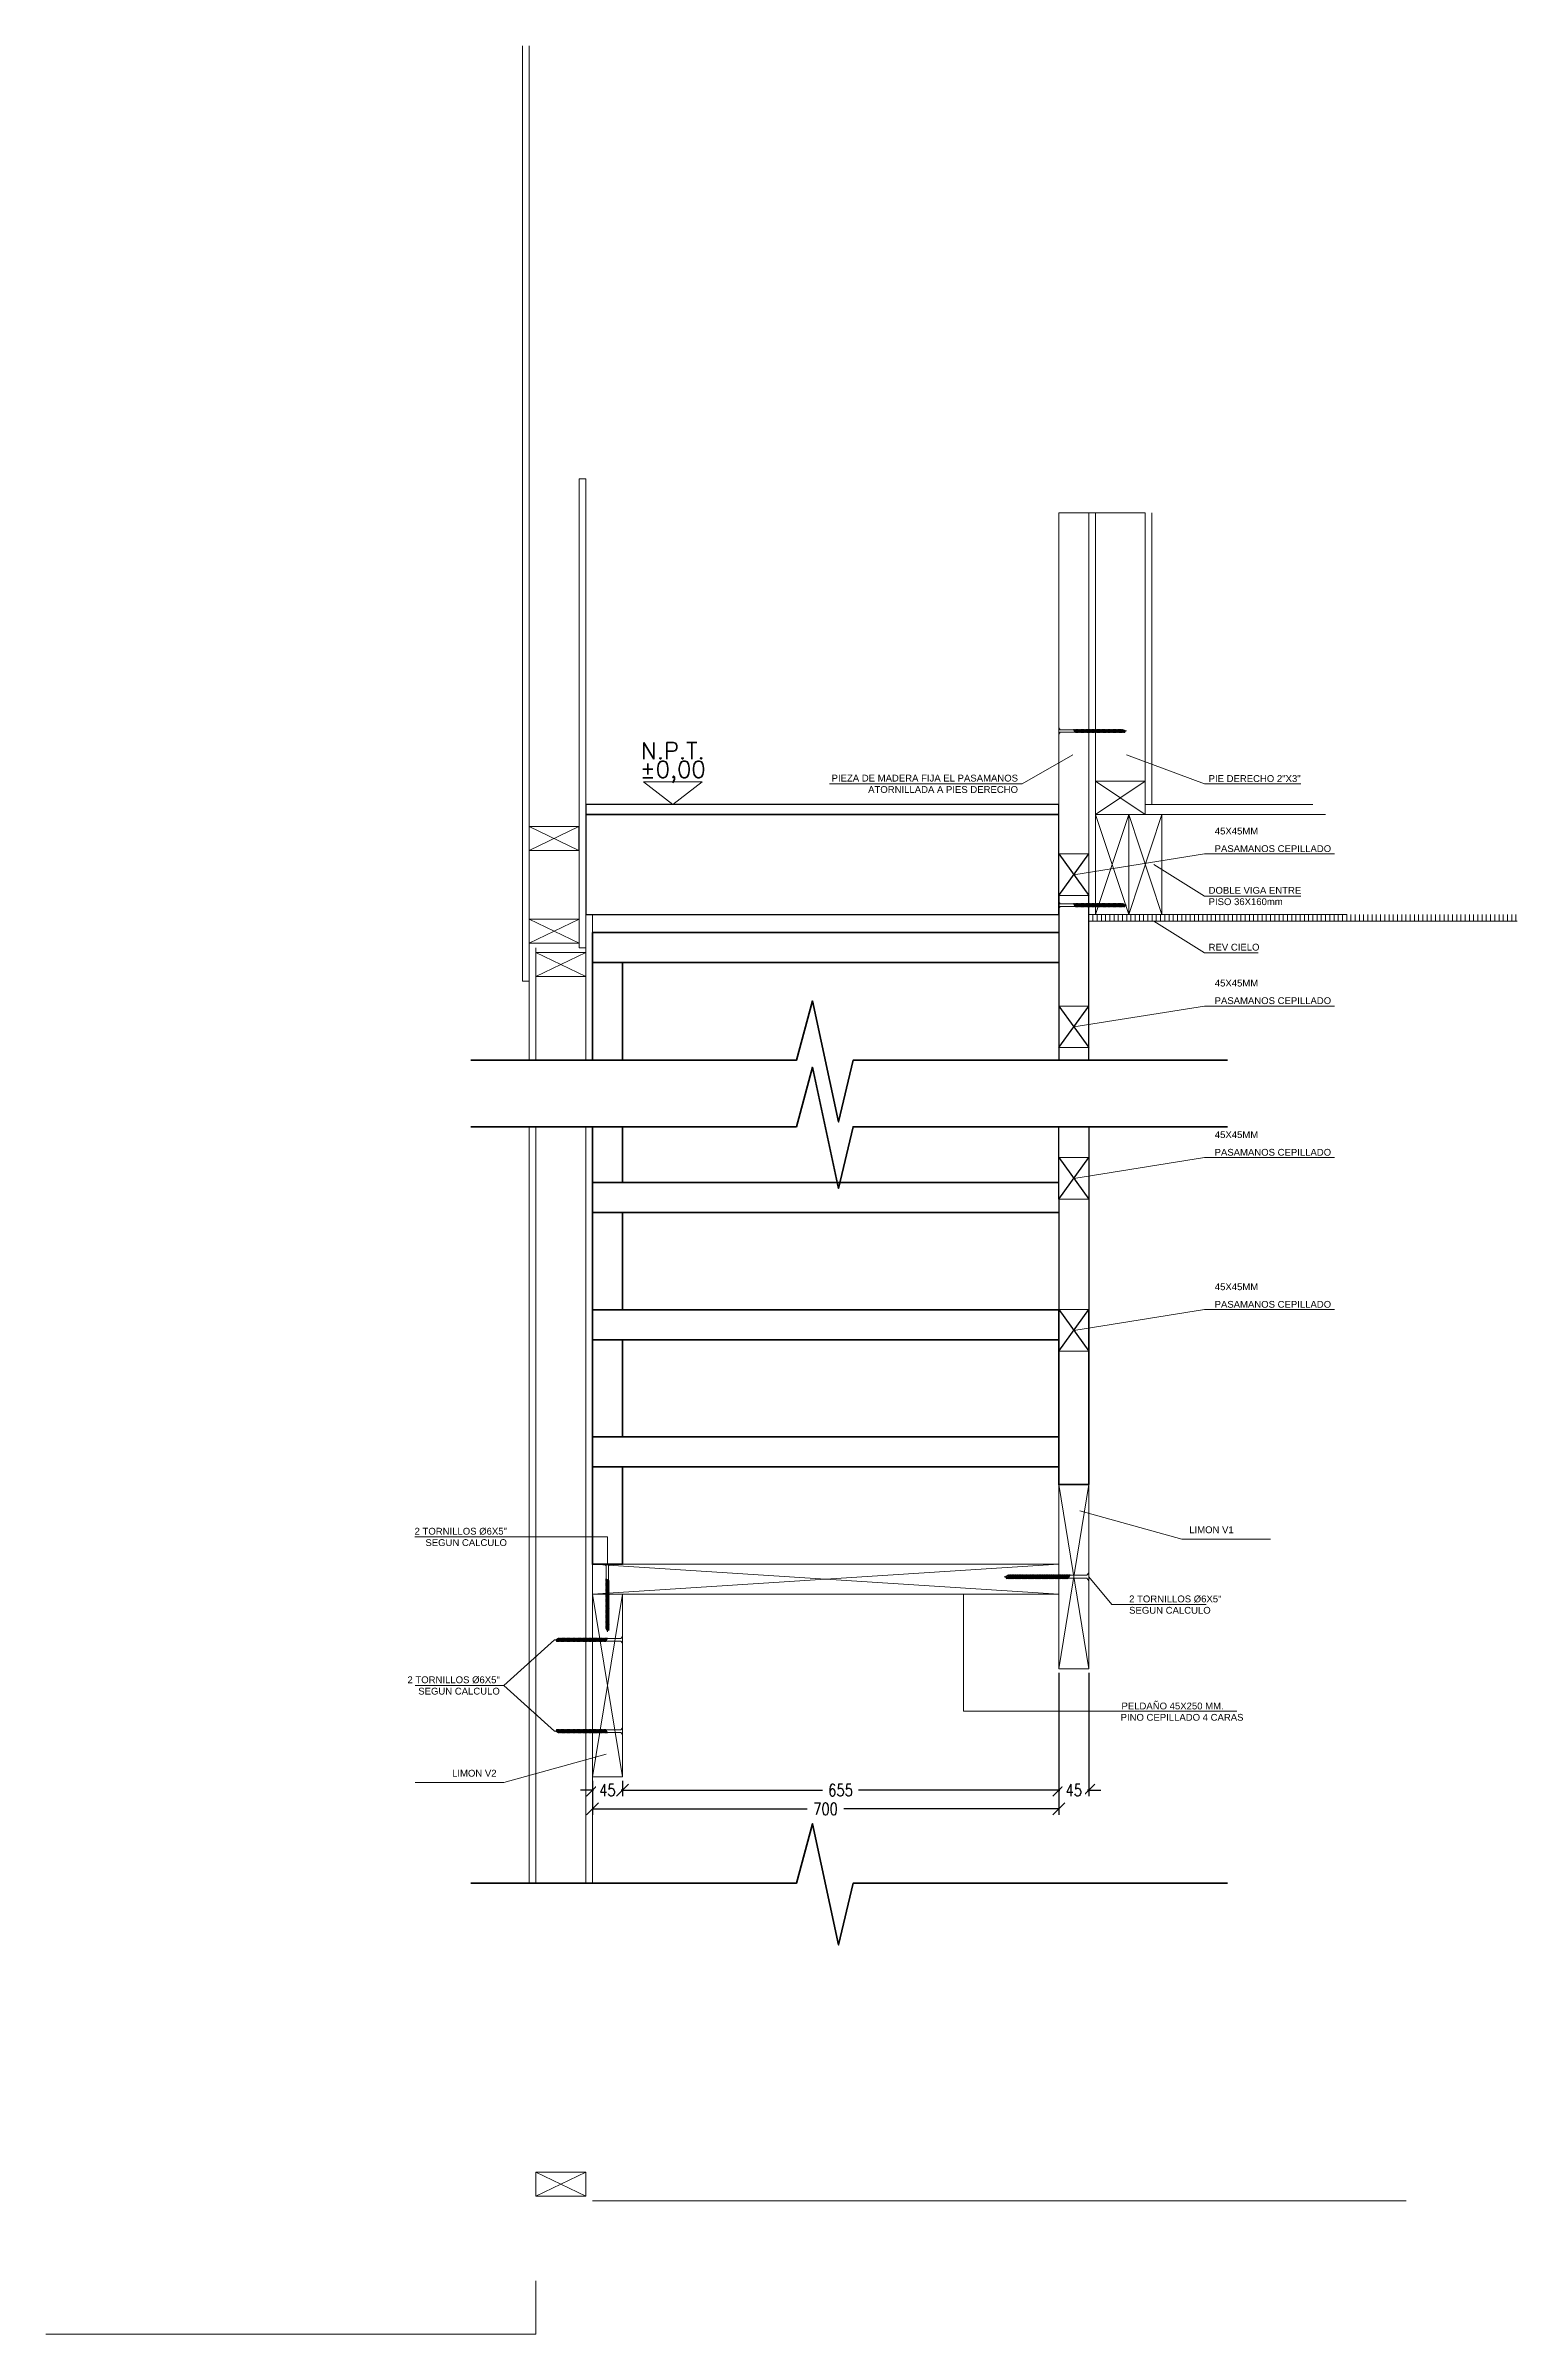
# Model space of a CAD drawing. Header units: metres. Extents: x -2 to 690, y -116 to 73.
# Drawn here: x 222.768 to 224.977, y 53.111 to 56.546 of the extents above; entities that cross this region are included whole.
import ezdxf
from ezdxf.enums import TextEntityAlignment as Align

# ---------------------------------------------------------------- set-up
doc = ezdxf.new("R2010")
doc.units = ezdxf.units.M
doc.header["$LTSCALE"] = 5
doc.header["$MEASUREMENT"] = 0
doc.layers.get('0').update_dxf_attribs({"color": 30})
doc.layers.get('DEFPOINTS').update_dxf_attribs({"color": 210})
for name, color, linetype, lineweight in [('A-ANNO-DIMS', 3, 'Continuous', 18), ('A-ANNO-SYMB', 3, 'Continuous', 18), ('A-ANNO-TEXT', 3, 'Continuous', 18), ('A-DETL-MBND', 3, 'Continuous', 18), ('A-DETL-PATT', 8, 'Continuous', 18), ('A-ELEV-MBE1', 7, 'Continuous', 35), ('A-ELEV-MBE2', 4, 'Continuous', 25), ('A-FURN', 8, 'Continuous', 18), ('A-WALL-STUD', 3, 'Continuous', 18)]:
    doc.layers.add(name, color=color, linetype=linetype, lineweight=lineweight)
doc.styles.add('E-ROMANS', font='romans.shx', dxfattribs={"width": 0.8})
doc.styles.get("Standard").update_dxf_attribs({"font": 'arial.ttf'})
doc.dimstyles.new('E-0010_TICK_18', dxfattribs={"dimscale": 0.001, "dimtxt": 18, "dimasz": 18, "dimexe": 9, "dimexo": 6, "dimgap": 9, "dimtad": 0, "dimdec": 0, "dimlfac": 1000, "dimzin": 0, "dimdsep": 46, "dimtxsty": 'E-ROMANS', "dimblk": 'OBLIQUE', "dimcen": 9, "dimclrd": 256, "dimclre": 256, "dimclrt": 256, "dimadec": 0, "dimazin": 0, "dimtfac": 1, "dimtdec": 0, "dimtmove": 1, "dimatfit": 3, "dimldrblk": 'OPEN90', "dimfxl": 1, "dimtfill": 1, "dimtolj": 1, "dimtzin": 0, "dimarcsym": 0})

msp = doc.modelspace()

# ---------------------------------------------------------------- texts
at = {"layer": 'A-ANNO-TEXT', "char_height": 0.01024}
for s, insert, attachment_point in [('\\A1;{\\fArial|b0|i0|c0|p34;PIEZA DE MADERA FIJA EL PASAMANOS\\PATORNILLADA A PIES DERECHO}', (224.2274, 55.4381), 6), ('\\A1;{\\fArial|b0|i0|c0|p34;PIE DERECHO 2"X3"}', (224.5135, 55.446), 4), ('\\A1;{\\fArial|b0|i0|c0|p34;45X45MM}', (224.5228, 55.3672), 4), ('\\A1;{\\fArial|b0|i0|c0|p34;PASAMANOS CEPILLADO}', (224.5225, 55.3408), 4), ('\\A1;{\\fArial|b0|i0|c0|p34;DOBLE VIGA ENTRE\\PPISO 36X160mm}', (224.5135, 55.2697), 4), ('\\A1;{\\fArial|b0|i0|c0|p34;REV CIELO}', (224.5135, 55.1929), 4), ('\\A1;{\\fArial|b0|i0|c0|p34;45X45MM}', (224.5228, 55.139), 4), ('\\A1;{\\fArial|b0|i0|c0|p34;PASAMANOS CEPILLADO}', (224.5225, 55.1126), 4), ('\\A1;{\\fArial|b0|i0|c0|p34;45X45MM}', (224.5228, 54.9115), 4), ('\\A1;{\\fArial|b0|i0|c0|p34;PASAMANOS CEPILLADO}', (224.5225, 54.885), 4), ('\\A1;{\\fArial|b0|i0|c0|p34;45X45MM}', (224.5228, 54.6832), 4), ('\\A1;{\\fArial|b0|i0|c0|p34;PASAMANOS CEPILLADO}', (224.5225, 54.6568), 4), ('\\A1;{\\fArial|b0|i0|c0|p34;2 TORNILLOS %%C6X5" \\PSEGUN CALCULO}', (223.4603, 54.3077), 6), ('\\A1;{\\fArial|b0|i0|c0|p34;LIMON V1}', (224.4844, 54.3184), 4), ('\\A1;{\\fArial|b0|i0|c0|p34;2 TORNILLOS %%C6X5" \\PSEGUN CALCULO}', (224.3942, 54.2061), 4), ('\\A1;{\\fArial|b0|i0|c0|p34;2 TORNILLOS %%C6X5" \\PSEGUN CALCULO}', (223.4496, 54.0847), 6), ('\\A1;{\\fArial|b0|i0|c0|p34;PINO CEPILLADO 4 CARAS}', (224.3814, 54.0369), 4), ('\\A1;{\\fArial|b0|i0|c0|p34;PELDAÑO 45X250 MM.}', (224.3827, 54.0539), 4), ('\\A1;{\\fArial|b0|i0|c0|p34;LIMON V2}', (223.4447, 53.953), 6)]:
    msp.add_mtext(s, dxfattribs=dict(at, insert=insert, attachment_point=attachment_point))
at = {"layer": 'A-ANNO-TEXT', "style": 'E-ROMANS'}
for tag, text, p in [('N.P.T.', 'N.', (223.7094, 55.4677)), ('%%P0,00', '0.00', (223.7094, 55.4398))]:
    msp.add_attdef(tag, text=text, height=0.025, dxfattribs=at).set_placement(p, align=Align.BOTTOM_CENTER)

# ---------------------------------------------------------------- blocks, each defined once
blk = doc.blocks.new('_Oblique')
at = {"color": 0, "linetype": 'ByBlock', "lineweight": -2}
blk.add_line((-0.5, -0.5), (0.5, 0.5), dxfattribs=at)
blk = doc.blocks.new('*D1644')
at = {"layer": 'A-ANNO-DIMS', "lineweight": -2, "transparency": 16777216}
for p, q in [((223.5885, 53.9416), (223.5885, 53.9187)), ((223.6335, 53.9416), (223.6335, 53.9187)), ((223.5885, 53.9277), (223.5705, 53.9277)), ((223.5885, 53.9277), (223.5904, 53.9277)), ((223.6335, 53.9277), (223.6317, 53.9277)), ((223.6335, 53.9277), (223.6515, 53.9277))]:
    blk.add_line(p, q, dxfattribs=at)
at = {"layer": 'A-ANNO-DIMS', "lineweight": -2, "transparency": 16777216, "xscale": 0.018, "yscale": 0.018, "zscale": 0.018}
blk.add_blockref('_Oblique', (223.5885, 53.9277), dxfattribs=at)
at = {"layer": 'A-ANNO-DIMS', "lineweight": -2, "transparency": 16777216, "xscale": 0.018, "yscale": 0.018, "zscale": 0.018, "rotation": 180}
blk.add_blockref('_Oblique', (223.6335, 53.9277), dxfattribs=at)
at = {"layer": 'A-ANNO-DIMS', "transparency": 16777216, "insert": (223.611, 53.9277), "char_height": 0.018, "attachment_point": 5, "style": 'E-ROMANS', "bg_fill": 3, "box_fill_scale": 1.25, "bg_fill_color": 256, "bg_fill_true_color": 13158600, "bg_fill_transparency": 0}
blk.add_mtext('\\A1;45', dxfattribs=at)
at = {"layer": 'DEFPOINTS', "color": 0, "transparency": 16777216}
for p in [(223.5885, 53.9476), (223.6335, 53.9476), (223.6335, 53.9277)]:
    blk.add_point(p, dxfattribs=at)
blk = doc.blocks.new('_Open90')
at = {"color": 0, "linetype": 'ByBlock', "lineweight": -2}
for p, q in [((0, 0), (-1, 0)), ((-0.5, 0.5), (0, 0)), ((0, 0), (-0.5, -0.5))]:
    blk.add_line(p, q, dxfattribs=at)
blk = doc.blocks.new('*D1645')
at = {"layer": 'A-ANNO-DIMS', "lineweight": -2, "transparency": 16777216}
for p, q in [((224.2885, 54.1036), (224.2885, 53.9187)), ((223.6335, 53.9416), (223.6335, 53.9187)), ((223.6335, 53.9277), (223.9339, 53.9277)), ((224.2885, 53.9277), (223.9882, 53.9277))]:
    blk.add_line(p, q, dxfattribs=at)
at = {"layer": 'DEFPOINTS', "color": 0, "transparency": 16777216}
for p in [(224.2885, 54.1096), (223.6335, 53.9476), (224.2885, 53.9277)]:
    blk.add_point(p, dxfattribs=at)
at = {"layer": 'A-ANNO-DIMS', "lineweight": -2, "transparency": 16777216, "xscale": 0.018, "yscale": 0.018, "zscale": 0.018, "rotation": 180}
blk.add_blockref('_Oblique', (223.6335, 53.9277), dxfattribs=at)
at = {"layer": 'A-ANNO-DIMS', "lineweight": -2, "transparency": 16777216, "xscale": 0.018, "yscale": 0.018, "zscale": 0.018}
blk.add_blockref('_Oblique', (224.2885, 53.9277), dxfattribs=at)
at = {"layer": 'A-ANNO-DIMS', "transparency": 16777216, "insert": (223.961, 53.9277), "char_height": 0.018, "attachment_point": 5, "style": 'E-ROMANS', "bg_fill": 3, "box_fill_scale": 1.25, "bg_fill_color": 256, "bg_fill_true_color": 13158600, "bg_fill_transparency": 0}
blk.add_mtext('\\A1;655', dxfattribs=at)
blk = doc.blocks.new('*D1646')
at = {"layer": 'A-ANNO-DIMS', "lineweight": -2, "transparency": 16777216}
for p, q in [((224.2885, 54.1036), (224.2885, 53.9187)), ((224.3335, 54.1036), (224.3335, 53.9187)), ((224.2885, 53.9277), (224.2705, 53.9277)), ((224.2885, 53.9277), (224.2904, 53.9277)), ((224.3335, 53.9277), (224.3317, 53.9277)), ((224.3335, 53.9277), (224.3515, 53.9277))]:
    blk.add_line(p, q, dxfattribs=at)
at = {"layer": 'DEFPOINTS', "color": 0, "transparency": 16777216}
for p in [(224.2885, 54.1096), (224.3335, 54.1096)]:
    blk.add_point(p, dxfattribs=at)
at = {"layer": 'A-ANNO-DIMS', "lineweight": -2, "transparency": 16777216, "xscale": 0.018, "yscale": 0.018, "zscale": 0.018}
blk.add_blockref('_Oblique', (224.2885, 53.9277), dxfattribs=at)
at = {"layer": 'A-ANNO-DIMS', "lineweight": -2, "transparency": 16777216, "xscale": 0.018, "yscale": 0.018, "zscale": 0.018, "rotation": 180}
blk.add_blockref('_Oblique', (224.3335, 53.9277), dxfattribs=at)
at = {"layer": 'A-ANNO-DIMS', "transparency": 16777216, "insert": (224.311, 53.9277), "char_height": 0.018, "attachment_point": 5, "style": 'E-ROMANS', "bg_fill": 3, "box_fill_scale": 1.25, "bg_fill_color": 256, "bg_fill_true_color": 13158600, "bg_fill_transparency": 0}
blk.add_mtext('\\A1;45', dxfattribs=at)
at = {"layer": 'DEFPOINTS', "color": 0, "transparency": 16777216}
blk.add_point((224.2885, 53.9277), dxfattribs=at)
blk = doc.blocks.new('*D1614')
at = {"layer": 'A-ANNO-DIMS', "lineweight": -2, "transparency": 16777216}
for p, q in [((224.2885, 54.1036), (224.2885, 53.8905)), ((223.5885, 53.9416), (223.5885, 53.8905)), ((223.5885, 53.8995), (223.911, 53.8995)), ((224.2885, 53.8995), (223.966, 53.8995))]:
    blk.add_line(p, q, dxfattribs=at)
at = {"layer": 'DEFPOINTS', "color": 0, "transparency": 16777216}
for p in [(224.2885, 54.1096), (223.5885, 53.9476), (223.5885, 53.8995)]:
    blk.add_point(p, dxfattribs=at)
at = {"layer": 'A-ANNO-DIMS', "lineweight": -2, "transparency": 16777216, "xscale": 0.018, "yscale": 0.018, "zscale": 0.018, "rotation": 180}
blk.add_blockref('_Oblique', (223.5885, 53.8995), dxfattribs=at)
at = {"layer": 'A-ANNO-DIMS', "lineweight": -2, "transparency": 16777216, "xscale": 0.018, "yscale": 0.018, "zscale": 0.018}
blk.add_blockref('_Oblique', (224.2885, 53.8995), dxfattribs=at)
at = {"layer": 'A-ANNO-DIMS', "transparency": 16777216, "insert": (223.9385, 53.8995), "char_height": 0.018, "attachment_point": 5, "style": 'E-ROMANS', "bg_fill": 3, "box_fill_scale": 1.25, "bg_fill_color": 256, "bg_fill_true_color": 13158600, "bg_fill_transparency": 0}
blk.add_mtext('\\A1;700', dxfattribs=at)

# ---------------------------------------------------------------- hatches: boundary and pattern name
at = {"layer": 'A-DETL-PATT'}
h = msp.add_hatch(dxfattribs=at)
h.set_pattern_fill('ANSI31', color=256, scale=0.002, angle=45, style=0)
h.set_pattern_definition([(90, (-283.228433, 46.330555), (-0.00635, 1e-18), [])])
h.paths.add_polyline_path([(224.9767, 55.242), (224.8023, 55.242), (224.3335, 55.242), (224.3335, 55.232), (224.9767, 55.232)])

# ---------------------------------------------------------------- linework, layer by layer
at = {"layer": 'A-ANNO-DIMS'}
msp.add_line((223.5035, 53.111), (222.7681, 53.111), dxfattribs=at)
at = {"layer": 'A-ANNO-SYMB'}
for p, q in [((224.3335, 55.845), (224.3435, 55.845)), ((224.3335, 55.242), (224.3335, 55.845)), ((224.3435, 55.845), (224.3435, 55.242)), ((224.4285, 55.407), (224.4285, 55.845)), ((224.3435, 55.392), (224.4185, 55.442)), ((224.3435, 55.442), (224.4185, 55.392)), ((224.4185, 55.392), (224.4185, 55.407)), ((224.4185, 55.407), (224.6701, 55.407)), ((224.4185, 55.407), (224.4285, 55.407)), ((224.3935, 55.392), (224.3435, 55.392)), ((224.3435, 55.392), (224.3935, 55.242)), ((224.3435, 55.242), (224.3935, 55.392)), ((224.3435, 55.392), (224.3435, 55.242)), ((224.3935, 55.242), (224.3935, 55.392)), ((224.4435, 55.392), (224.3935, 55.392)), ((224.3935, 55.242), (224.4435, 55.392)), ((224.3935, 55.392), (224.4435, 55.242)), ((224.4185, 55.392), (224.689, 55.392)), ((224.4435, 55.242), (224.4435, 55.392)), ((224.3435, 55.242), (224.3335, 55.242)), ((224.3335, 55.242), (224.7208, 55.242)), ((224.3335, 55.232), (224.3335, 55.242)), ((224.3435, 55.242), (224.3935, 55.242)), ((224.3935, 55.242), (224.4435, 55.242)), ((223.4835, 55.142), (223.4935, 55.142)), ((224.2885, 54.1096), (224.3335, 54.3862)), ((224.2885, 54.3862), (224.3335, 54.1096)), ((223.5885, 54.2218), (224.2885, 54.2668)), ((223.5885, 54.2668), (224.2885, 54.2218)), ((223.6335, 53.9476), (223.5885, 54.2218)), ((223.6335, 54.2218), (223.5885, 53.9476)), ((223.5885, 53.311), (224.8102, 53.311)), ((223.5035, 53.191), (223.5035, 53.111))]:
    msp.add_line(p, q, dxfattribs=at)
for points in [[(223.4835, 55.142), (223.4835, 56.546)], [(223.4935, 55.142), (223.4935, 56.546)], [(224.3335, 55.232), (224.3335, 55.845), (224.2885, 55.845), (224.2885, 55.2706)], [(223.9446, 55.4381), (224.2335, 55.4381), (224.3097, 55.4816)], [(224.6519, 55.4381), (224.5074, 55.4381), (224.3901, 55.4816)], [(223.7534, 55.441), (223.6653, 55.441)], [(223.7534, 55.441), (223.7094, 55.407), (223.6653, 55.441)], [(224.7027, 55.3329), (224.5074, 55.3329), (224.311, 55.3018)], [(224.6519, 55.2697), (224.5074, 55.2697), (224.4312, 55.317)], [(223.5785, 55.242), (223.5785, 55.0232)], [(223.5885, 55.242), (223.5885, 55.0232)], [(224.9767, 55.232), (224.3335, 55.232)], [(224.5881, 55.1847), (224.5074, 55.1847), (224.4312, 55.232)], [(223.4935, 55.0232), (223.4935, 55.192)], [(223.5035, 55.0232), (223.5035, 55.192)], [(224.7027, 55.1046), (224.5074, 55.1046), (224.311, 55.0735)], [(223.4935, 53.788), (223.4935, 54.9234)], [(223.5035, 53.788), (223.5035, 54.9234)], [(223.5785, 54.9234), (223.5785, 53.788)], [(224.7027, 54.8771), (224.5074, 54.8771), (224.311, 54.846)], [(224.7027, 54.6489), (224.5074, 54.6489), (224.311, 54.6178)], [(224.6065, 54.3045), (224.4733, 54.3045), (224.32, 54.3471)], [(223.3218, 54.3077), (223.611, 54.3077), (223.611, 54.2668)], [(224.5099, 54.2061), (224.368, 54.2061), (224.3335, 54.2479)], [(223.3225, 54.0847), (223.4558, 54.0847), (223.5319, 54.1532)], [(223.3225, 54.0847), (223.4558, 54.0847), (223.5319, 54.0162)]]:
    msp.add_lwpolyline(points, dxfattribs=at)
for points in [[(223.5785, 55.192), (223.5685, 55.192), (223.5685, 55.8961), (223.5785, 55.8961)], [(224.4185, 55.442), (224.3435, 55.442), (224.3435, 55.845), (224.4185, 55.845)], [(224.3435, 55.442), (224.3435, 55.392), (224.4185, 55.392), (224.4185, 55.442)], [(224.2885, 55.2706), (224.3335, 55.2706), (224.3335, 55.3329), (224.2885, 55.3329)], [(224.2885, 55.0424), (224.3335, 55.0424), (224.3335, 55.1046), (224.2885, 55.1046)], [(224.2885, 54.8149), (224.3335, 54.8149), (224.3335, 54.8771), (224.2885, 54.8771)], [(224.2885, 54.5866), (224.3335, 54.5866), (224.3335, 54.6489), (224.2885, 54.6489)], [(224.3335, 54.1096), (224.2885, 54.1096), (224.2885, 54.3862), (224.3335, 54.3862)], [(224.2885, 54.2218), (223.5885, 54.2218), (223.5885, 54.2668), (224.2885, 54.2668)], [(223.6335, 53.9476), (223.5885, 53.9476), (223.5885, 54.2218), (223.6335, 54.2218)]]:
    msp.add_lwpolyline(points, close=True, dxfattribs=at)
at = {"layer": 'A-DETL-MBND'}
for p, q in [((223.5685, 55.192), (223.5685, 55.8961)), ((223.4935, 55.142), (223.4935, 55.7163))]:
    msp.add_line(p, q, dxfattribs=at)
for points in [[(223.5035, 54.9234), (223.5035, 53.788)], [(223.5785, 54.9234), (223.5785, 53.788)]]:
    msp.add_lwpolyline(points, dxfattribs=at)
at = {"layer": 'A-ELEV-MBE1'}
for p, q in [((223.5885, 55.2148), (224.2885, 55.2148)), ((223.5885, 55.1698), (224.2885, 55.1698)), ((223.5885, 54.8398), (224.2885, 54.8398)), ((223.5885, 54.7948), (224.2885, 54.7948)), ((223.5885, 54.6488), (224.2885, 54.6488)), ((223.5885, 54.6038), (224.2885, 54.6038)), ((223.5885, 54.4578), (224.2885, 54.4578)), ((223.5885, 54.4128), (224.2885, 54.4128))]:
    msp.add_line(p, q, dxfattribs=at)
for points in [[(223.5885, 55.0232), (223.5885, 55.2148)], [(223.6335, 55.1698), (223.6335, 55.0232)], [(223.406, 55.0232), (223.8947, 55.0232), (223.9191, 55.1124), (223.958, 54.9306), (223.9798, 55.0232), (224.5416, 55.0232)], [(223.406, 54.9234), (223.8947, 54.9234), (223.9191, 55.0127), (223.958, 54.8308), (223.9798, 54.9234), (224.5416, 54.9234)], [(223.6335, 54.9234), (223.6335, 54.8398), (223.5885, 54.8398), (223.5885, 54.9234)], [(223.6335, 54.7948), (223.6335, 54.6488), (223.5885, 54.6488), (223.5885, 54.8398)], [(223.6335, 54.6038), (223.6335, 54.4578), (223.5885, 54.4578), (223.5885, 54.6488)], [(224.3335, 54.6489), (224.3335, 54.3862), (224.2885, 54.3862), (224.2885, 54.6489)], [(223.6335, 54.4128), (223.6335, 54.2668), (223.5885, 54.2668), (223.5885, 54.4578)], [(223.406, 53.788), (223.8947, 53.788), (223.9191, 53.8772), (223.958, 53.6954), (223.9798, 53.788), (224.5416, 53.788)]]:
    msp.add_lwpolyline(points, dxfattribs=at)
at = {"layer": 'A-ELEV-MBE2'}
for p, q in [((224.2885, 55.2706), (224.3335, 55.3329)), ((224.2885, 55.3329), (224.3335, 55.2706)), ((224.2885, 55.2706), (224.2885, 55.0232)), ((224.3335, 55.0232), (224.3335, 55.2706)), ((224.2885, 55.0424), (224.3335, 55.1046)), ((224.2885, 55.1046), (224.3335, 55.0424)), ((224.2885, 54.8149), (224.3335, 54.8771)), ((224.2885, 54.8771), (224.3335, 54.8149)), ((224.2885, 54.8149), (224.2885, 54.6489)), ((224.3335, 54.8149), (224.3335, 54.6489)), ((224.2885, 54.5866), (224.3335, 54.6489)), ((224.2885, 54.6489), (224.3335, 54.5866))]:
    msp.add_line(p, q, dxfattribs=at)
for points in [[(224.2885, 55.407), (223.5785, 55.407), (223.5785, 55.392), (224.2885, 55.392)], [(224.2885, 55.392), (223.5785, 55.392), (223.5785, 55.242), (224.2885, 55.242)]]:
    msp.add_lwpolyline(points, close=True, dxfattribs=at)
for points in [[(224.2885, 54.8149), (224.2885, 54.9234)], [(224.3335, 54.9234), (224.3335, 54.8149)]]:
    msp.add_lwpolyline(points, dxfattribs=at)
at = {"layer": 'A-FURN'}
for points in [[(224.3107, 55.5193), (224.2909, 55.5193), (224.2885, 55.5224), (224.2885, 55.5126), (224.2909, 55.5157), (224.3128, 55.5157), (224.3139, 55.515), (224.3142, 55.5157), (224.3153, 55.515), (224.3156, 55.5157), (224.3167, 55.515), (224.317, 55.5157), (224.3181, 55.515), (224.3184, 55.5157), (224.3195, 55.515), (224.3199, 55.5157), (224.3209, 55.515), (224.3213, 55.5157), (224.3223, 55.515), (224.3227, 55.5157), (224.3237, 55.515), (224.3241, 55.5157), (224.3251, 55.515), (224.3255, 55.5157), (224.3266, 55.515), (224.3269, 55.5157), (224.328, 55.515), (224.3283, 55.5157), (224.3294, 55.515), (224.3297, 55.5157), (224.3308, 55.515), (224.3311, 55.5157), (224.3322, 55.515), (224.3326, 55.5157), (224.3336, 55.515), (224.334, 55.5157), (224.335, 55.515), (224.3354, 55.5157), (224.3364, 55.515), (224.3368, 55.5157), (224.3378, 55.515), (224.3382, 55.5157), (224.3393, 55.515), (224.3396, 55.5157), (224.3407, 55.515), (224.341, 55.5157), (224.3421, 55.515), (224.3424, 55.5157), (224.3435, 55.515), (224.3438, 55.5157), (224.3449, 55.515), (224.3453, 55.5157), (224.3463, 55.515), (224.3467, 55.5157), (224.3477, 55.515), (224.3481, 55.5157), (224.3491, 55.515), (224.3495, 55.5157), (224.3506, 55.515), (224.3509, 55.5157), (224.352, 55.515), (224.3523, 55.5157), (224.3534, 55.515), (224.3537, 55.5157), (224.3548, 55.515), (224.3551, 55.5157), (224.3562, 55.515), (224.3565, 55.5157), (224.3576, 55.515), (224.358, 55.5157), (224.359, 55.515), (224.3594, 55.5157), (224.3604, 55.515), (224.3608, 55.5157), (224.3618, 55.515), (224.3622, 55.5157), (224.3633, 55.515), (224.3636, 55.5157), (224.3647, 55.515), (224.365, 55.5157), (224.3661, 55.515), (224.3664, 55.5157), (224.3675, 55.515), (224.3678, 55.5157), (224.3689, 55.515), (224.3693, 55.5157), (224.3703, 55.515), (224.3707, 55.5157), (224.3717, 55.515), (224.3721, 55.5157), (224.3731, 55.515), (224.3735, 55.5157), (224.3745, 55.515), (224.3749, 55.5157), (224.376, 55.515), (224.3763, 55.5157), (224.3774, 55.515), (224.3777, 55.5157), (224.3788, 55.515), (224.3791, 55.5157), (224.3802, 55.515), (224.3805, 55.5157), (224.3816, 55.515), (224.382, 55.5157), (224.383, 55.515), (224.3834, 55.5157), (224.3844, 55.515), (224.3848, 55.5157), (224.3858, 55.515), (224.3862, 55.5157), (224.3872, 55.515), (224.3876, 55.5157), (224.388, 55.5167), (224.3901, 55.5175), (224.3868, 55.5185), (224.3855, 55.5193), (224.3844, 55.5199), (224.3841, 55.5193), (224.383, 55.5199), (224.3827, 55.5193)], [(224.3107, 55.5193), (224.311, 55.5199), (224.3121, 55.5193)], [(224.3128, 55.5157), (224.3107, 55.5193)], [(224.3139, 55.515), (224.311, 55.5199)], [(224.3121, 55.5193), (224.3124, 55.5199), (224.3135, 55.5193)], [(224.3142, 55.5157), (224.3121, 55.5193)], [(224.3153, 55.515), (224.3124, 55.5199)], [(224.3135, 55.5193), (224.3138, 55.5199), (224.3149, 55.5193)], [(224.3156, 55.5157), (224.3135, 55.5193)], [(224.3167, 55.515), (224.3138, 55.5199)], [(224.3149, 55.5193), (224.3153, 55.5199), (224.3163, 55.5193)], [(224.317, 55.5157), (224.3149, 55.5193)], [(224.3181, 55.515), (224.3153, 55.5199)], [(224.3163, 55.5193), (224.3167, 55.5199), (224.3177, 55.5193)], [(224.3184, 55.5157), (224.3163, 55.5193)], [(224.3195, 55.515), (224.3167, 55.5199)], [(224.3177, 55.5193), (224.3181, 55.5199), (224.3191, 55.5193)], [(224.3199, 55.5157), (224.3177, 55.5193)], [(224.3209, 55.515), (224.3181, 55.5199)], [(224.3191, 55.5193), (224.3195, 55.5199), (224.3206, 55.5193)], [(224.3213, 55.5157), (224.3191, 55.5193)], [(224.3223, 55.515), (224.3195, 55.5199)], [(224.3206, 55.5193), (224.3209, 55.5199), (224.322, 55.5193)], [(224.3227, 55.5157), (224.3206, 55.5193)], [(224.3237, 55.515), (224.3209, 55.5199)], [(224.322, 55.5193), (224.3223, 55.5199), (224.3234, 55.5193)], [(224.3241, 55.5157), (224.322, 55.5193)], [(224.3251, 55.515), (224.3223, 55.5199)], [(224.3234, 55.5193), (224.3237, 55.5199), (224.3248, 55.5193)], [(224.3255, 55.5157), (224.3234, 55.5193)], [(224.3266, 55.515), (224.3237, 55.5199)], [(224.3248, 55.5193), (224.3251, 55.5199), (224.3262, 55.5193)], [(224.3269, 55.5157), (224.3248, 55.5193)], [(224.328, 55.515), (224.3251, 55.5199)], [(224.3262, 55.5193), (224.3265, 55.5199), (224.3276, 55.5193)], [(224.3283, 55.5157), (224.3262, 55.5193)], [(224.3294, 55.515), (224.3265, 55.5199)], [(224.3276, 55.5193), (224.328, 55.5199), (224.329, 55.5193)], [(224.3297, 55.5157), (224.3276, 55.5193)], [(224.3308, 55.515), (224.328, 55.5199)], [(224.329, 55.5193), (224.3294, 55.5199), (224.3304, 55.5193)], [(224.3311, 55.5157), (224.329, 55.5193)], [(224.3322, 55.515), (224.3294, 55.5199)], [(224.3304, 55.5193), (224.3308, 55.5199), (224.3318, 55.5193)], [(224.3326, 55.5157), (224.3304, 55.5193)], [(224.3336, 55.515), (224.3308, 55.5199)], [(224.3318, 55.5193), (224.3322, 55.5199), (224.3333, 55.5193)], [(224.334, 55.5157), (224.3318, 55.5193)], [(224.335, 55.515), (224.3322, 55.5199)], [(224.3333, 55.5193), (224.3336, 55.5199), (224.3347, 55.5193)], [(224.3354, 55.5157), (224.3333, 55.5193)], [(224.3364, 55.515), (224.3336, 55.5199)], [(224.3347, 55.5193), (224.335, 55.5199), (224.3361, 55.5193)], [(224.3368, 55.5157), (224.3347, 55.5193)], [(224.3378, 55.515), (224.335, 55.5199)], [(224.3361, 55.5193), (224.3364, 55.5199), (224.3375, 55.5193)], [(224.3382, 55.5157), (224.3361, 55.5193)], [(224.3393, 55.515), (224.3364, 55.5199)], [(224.3375, 55.5193), (224.3378, 55.5199), (224.3389, 55.5193)], [(224.3396, 55.5157), (224.3375, 55.5193)], [(224.3407, 55.515), (224.3378, 55.5199)], [(224.3389, 55.5193), (224.3393, 55.5199), (224.3403, 55.5193)], [(224.341, 55.5157), (224.3389, 55.5193)], [(224.3421, 55.515), (224.3393, 55.5199)], [(224.3403, 55.5193), (224.3407, 55.5199), (224.3417, 55.5193)], [(224.3424, 55.5157), (224.3403, 55.5193)], [(224.3435, 55.515), (224.3407, 55.5199)], [(224.3417, 55.5193), (224.3421, 55.5199), (224.3431, 55.5193)], [(224.3438, 55.5157), (224.3417, 55.5193)], [(224.3449, 55.515), (224.3421, 55.5199)], [(224.3431, 55.5193), (224.3435, 55.5199), (224.3445, 55.5193)], [(224.3453, 55.5157), (224.3431, 55.5193)], [(224.3463, 55.515), (224.3435, 55.5199)], [(224.3445, 55.5193), (224.3449, 55.5199), (224.346, 55.5193)], [(224.3467, 55.5157), (224.3445, 55.5193)], [(224.3477, 55.515), (224.3449, 55.5199)], [(224.346, 55.5193), (224.3463, 55.5199), (224.3474, 55.5193)], [(224.3481, 55.5157), (224.346, 55.5193)], [(224.3491, 55.515), (224.3463, 55.5199)], [(224.3474, 55.5193), (224.3477, 55.5199), (224.3488, 55.5193)], [(224.3495, 55.5157), (224.3474, 55.5193)], [(224.3506, 55.515), (224.3477, 55.5199)], [(224.3488, 55.5193), (224.3491, 55.5199), (224.3502, 55.5193)], [(224.3509, 55.5157), (224.3488, 55.5193)], [(224.352, 55.515), (224.3491, 55.5199)], [(224.3502, 55.5193), (224.3505, 55.5199), (224.3516, 55.5193)], [(224.3523, 55.5157), (224.3502, 55.5193)], [(224.3534, 55.515), (224.3505, 55.5199)], [(224.3516, 55.5193), (224.352, 55.5199), (224.353, 55.5193)], [(224.3537, 55.5157), (224.3516, 55.5193)], [(224.3548, 55.515), (224.352, 55.5199)], [(224.353, 55.5193), (224.3534, 55.5199), (224.3544, 55.5193)], [(224.3551, 55.5157), (224.353, 55.5193)], [(224.3562, 55.515), (224.3534, 55.5199)], [(224.3544, 55.5193), (224.3548, 55.5199), (224.3558, 55.5193)], [(224.3565, 55.5157), (224.3544, 55.5193)], [(224.3576, 55.515), (224.3548, 55.5199)], [(224.3558, 55.5193), (224.3562, 55.5199), (224.3573, 55.5193)], [(224.358, 55.5157), (224.3558, 55.5193)], [(224.359, 55.515), (224.3562, 55.5199)], [(224.3572, 55.5193), (224.3576, 55.5199), (224.3587, 55.5193)], [(224.3594, 55.5157), (224.3573, 55.5193)], [(224.3604, 55.515), (224.3576, 55.5199)], [(224.3587, 55.5193), (224.359, 55.5199), (224.3601, 55.5193)], [(224.3608, 55.5157), (224.3587, 55.5193)], [(224.3618, 55.515), (224.359, 55.5199)], [(224.3601, 55.5193), (224.3604, 55.5199), (224.3615, 55.5193)], [(224.3622, 55.5157), (224.3601, 55.5193)], [(224.3633, 55.515), (224.3604, 55.5199)], [(224.3615, 55.5193), (224.3618, 55.5199), (224.3629, 55.5193)], [(224.3636, 55.5157), (224.3615, 55.5193)], [(224.3647, 55.515), (224.3618, 55.5199)], [(224.3629, 55.5193), (224.3632, 55.5199), (224.3643, 55.5193)], [(224.365, 55.5157), (224.3629, 55.5193)], [(224.3661, 55.515), (224.3632, 55.5199)], [(224.3643, 55.5193), (224.3647, 55.5199), (224.3657, 55.5193)], [(224.3664, 55.5157), (224.3643, 55.5193)], [(224.3675, 55.515), (224.3647, 55.5199)], [(224.3657, 55.5193), (224.3661, 55.5199), (224.3671, 55.5193)], [(224.3678, 55.5157), (224.3657, 55.5193)], [(224.3689, 55.515), (224.3661, 55.5199)], [(224.3671, 55.5193), (224.3675, 55.5199), (224.3685, 55.5193)], [(224.3693, 55.5157), (224.3671, 55.5193)], [(224.3703, 55.515), (224.3675, 55.5199)], [(224.3685, 55.5193), (224.3689, 55.5199), (224.37, 55.5193)], [(224.3707, 55.5157), (224.3685, 55.5193)], [(224.3717, 55.515), (224.3689, 55.5199)], [(224.37, 55.5193), (224.3703, 55.5199), (224.3714, 55.5193)], [(224.3721, 55.5157), (224.37, 55.5193)], [(224.3731, 55.515), (224.3703, 55.5199)], [(224.3714, 55.5193), (224.3717, 55.5199), (224.3728, 55.5193)], [(224.3735, 55.5157), (224.3714, 55.5193)], [(224.3745, 55.515), (224.3717, 55.5199)], [(224.3728, 55.5193), (224.3731, 55.5199), (224.3742, 55.5193)], [(224.3749, 55.5157), (224.3728, 55.5193)], [(224.376, 55.515), (224.3731, 55.5199)], [(224.3742, 55.5193), (224.3745, 55.5199), (224.3756, 55.5193)], [(224.3763, 55.5157), (224.3742, 55.5193)], [(224.3774, 55.515), (224.3745, 55.5199)], [(224.3756, 55.5193), (224.376, 55.5199), (224.377, 55.5193)], [(224.3777, 55.5157), (224.3756, 55.5193)], [(224.3788, 55.515), (224.376, 55.5199)], [(224.377, 55.5193), (224.3774, 55.5199), (224.3784, 55.5193)], [(224.3791, 55.5157), (224.377, 55.5193)], [(224.3802, 55.515), (224.3774, 55.5199)], [(224.3784, 55.5193), (224.3788, 55.5199), (224.3798, 55.5193)], [(224.3805, 55.5157), (224.3784, 55.5193)], [(224.3816, 55.515), (224.3788, 55.5199)], [(224.3798, 55.5193), (224.3802, 55.5199), (224.3812, 55.5193)], [(224.382, 55.5157), (224.3798, 55.5193)], [(224.383, 55.515), (224.3802, 55.5199)], [(224.3812, 55.5193), (224.3816, 55.5199), (224.3827, 55.5193)], [(224.3834, 55.5157), (224.3812, 55.5193)], [(224.3844, 55.515), (224.3816, 55.5199)], [(224.3848, 55.5157), (224.3827, 55.5193)], [(224.3858, 55.515), (224.383, 55.5199)], [(224.3862, 55.5157), (224.3841, 55.5193)], [(224.3872, 55.515), (224.3844, 55.5199)], [(224.388, 55.5167), (224.3868, 55.5185)], [(224.3107, 55.2578), (224.2909, 55.2578), (224.2885, 55.2609), (224.2885, 55.2511), (224.2909, 55.2542), (224.3128, 55.2542), (224.3139, 55.2535), (224.3142, 55.2542), (224.3153, 55.2535), (224.3156, 55.2542), (224.3167, 55.2535), (224.317, 55.2542), (224.3181, 55.2535), (224.3184, 55.2542), (224.3195, 55.2535), (224.3199, 55.2542), (224.3209, 55.2535), (224.3213, 55.2542), (224.3223, 55.2535), (224.3227, 55.2542), (224.3237, 55.2535), (224.3241, 55.2542), (224.3251, 55.2535), (224.3255, 55.2542), (224.3266, 55.2535), (224.3269, 55.2542), (224.328, 55.2535), (224.3283, 55.2542), (224.3294, 55.2535), (224.3297, 55.2542), (224.3308, 55.2535), (224.3311, 55.2542), (224.3322, 55.2535), (224.3326, 55.2542), (224.3336, 55.2535), (224.334, 55.2542), (224.335, 55.2535), (224.3354, 55.2542), (224.3364, 55.2535), (224.3368, 55.2542), (224.3378, 55.2535), (224.3382, 55.2542), (224.3393, 55.2535), (224.3396, 55.2542), (224.3407, 55.2535), (224.341, 55.2542), (224.3421, 55.2535), (224.3424, 55.2542), (224.3435, 55.2535), (224.3438, 55.2542), (224.3449, 55.2535), (224.3453, 55.2542), (224.3463, 55.2535), (224.3467, 55.2542), (224.3477, 55.2535), (224.3481, 55.2542), (224.3491, 55.2535), (224.3495, 55.2542), (224.3506, 55.2535), (224.3509, 55.2542), (224.352, 55.2535), (224.3523, 55.2542), (224.3534, 55.2535), (224.3537, 55.2542), (224.3548, 55.2535), (224.3551, 55.2542), (224.3562, 55.2535), (224.3565, 55.2542), (224.3576, 55.2535), (224.358, 55.2542), (224.359, 55.2535), (224.3594, 55.2542), (224.3604, 55.2535), (224.3608, 55.2542), (224.3618, 55.2535), (224.3622, 55.2542), (224.3633, 55.2535), (224.3636, 55.2542), (224.3647, 55.2535), (224.365, 55.2542), (224.3661, 55.2535), (224.3664, 55.2542), (224.3675, 55.2535), (224.3678, 55.2542), (224.3689, 55.2535), (224.3693, 55.2542), (224.3703, 55.2535), (224.3707, 55.2542), (224.3717, 55.2535), (224.3721, 55.2542), (224.3731, 55.2535), (224.3735, 55.2542), (224.3745, 55.2535), (224.3749, 55.2542), (224.376, 55.2535), (224.3763, 55.2542), (224.3774, 55.2535), (224.3777, 55.2542), (224.3788, 55.2535), (224.3791, 55.2542), (224.3802, 55.2535), (224.3805, 55.2542), (224.3816, 55.2535), (224.382, 55.2542), (224.383, 55.2535), (224.3834, 55.2542), (224.3844, 55.2535), (224.3848, 55.2542), (224.3858, 55.2535), (224.3862, 55.2542), (224.3872, 55.2535), (224.3876, 55.2542), (224.388, 55.2552), (224.3901, 55.256), (224.3868, 55.257), (224.3855, 55.2578), (224.3844, 55.2584), (224.3841, 55.2578), (224.383, 55.2584), (224.3827, 55.2578)], [(224.3107, 55.2578), (224.311, 55.2584), (224.3121, 55.2578)], [(224.3128, 55.2542), (224.3107, 55.2578)], [(224.3139, 55.2535), (224.311, 55.2584)], [(224.3121, 55.2578), (224.3124, 55.2584), (224.3135, 55.2578)], [(224.3142, 55.2542), (224.3121, 55.2578)], [(224.3153, 55.2535), (224.3124, 55.2584)], [(224.3135, 55.2578), (224.3138, 55.2584), (224.3149, 55.2578)], [(224.3156, 55.2542), (224.3135, 55.2578)], [(224.3167, 55.2535), (224.3138, 55.2584)], [(224.3149, 55.2578), (224.3153, 55.2584), (224.3163, 55.2578)], [(224.317, 55.2542), (224.3149, 55.2578)], [(224.3181, 55.2535), (224.3153, 55.2584)], [(224.3163, 55.2578), (224.3167, 55.2584), (224.3177, 55.2578)], [(224.3184, 55.2542), (224.3163, 55.2578)], [(224.3195, 55.2535), (224.3167, 55.2584)], [(224.3177, 55.2578), (224.3181, 55.2584), (224.3191, 55.2578)], [(224.3199, 55.2542), (224.3177, 55.2578)], [(224.3209, 55.2535), (224.3181, 55.2584)], [(224.3191, 55.2578), (224.3195, 55.2584), (224.3206, 55.2578)], [(224.3213, 55.2542), (224.3191, 55.2578)], [(224.3223, 55.2535), (224.3195, 55.2584)], [(224.3206, 55.2578), (224.3209, 55.2584), (224.322, 55.2578)], [(224.3227, 55.2542), (224.3206, 55.2578)], [(224.3237, 55.2535), (224.3209, 55.2584)], [(224.322, 55.2578), (224.3223, 55.2584), (224.3234, 55.2578)], [(224.3241, 55.2542), (224.322, 55.2578)], [(224.3251, 55.2535), (224.3223, 55.2584)], [(224.3234, 55.2578), (224.3237, 55.2584), (224.3248, 55.2578)], [(224.3255, 55.2542), (224.3234, 55.2578)], [(224.3266, 55.2535), (224.3237, 55.2584)], [(224.3248, 55.2578), (224.3251, 55.2584), (224.3262, 55.2578)], [(224.3269, 55.2542), (224.3248, 55.2578)], [(224.328, 55.2535), (224.3251, 55.2584)], [(224.3262, 55.2578), (224.3265, 55.2584), (224.3276, 55.2578)], [(224.3283, 55.2542), (224.3262, 55.2578)], [(224.3294, 55.2535), (224.3265, 55.2584)], [(224.3276, 55.2578), (224.328, 55.2584), (224.329, 55.2578)], [(224.3297, 55.2542), (224.3276, 55.2578)], [(224.3308, 55.2535), (224.328, 55.2584)], [(224.329, 55.2578), (224.3294, 55.2584), (224.3304, 55.2578)], [(224.3311, 55.2542), (224.329, 55.2578)], [(224.3322, 55.2535), (224.3294, 55.2584)], [(224.3304, 55.2578), (224.3308, 55.2584), (224.3318, 55.2578)], [(224.3326, 55.2542), (224.3304, 55.2578)], [(224.3336, 55.2535), (224.3308, 55.2584)], [(224.3318, 55.2578), (224.3322, 55.2584), (224.3333, 55.2578)], [(224.334, 55.2542), (224.3318, 55.2578)], [(224.335, 55.2535), (224.3322, 55.2584)], [(224.3333, 55.2578), (224.3336, 55.2584), (224.3347, 55.2578)], [(224.3354, 55.2542), (224.3333, 55.2578)], [(224.3364, 55.2535), (224.3336, 55.2584)], [(224.3347, 55.2578), (224.335, 55.2584), (224.3361, 55.2578)], [(224.3368, 55.2542), (224.3347, 55.2578)], [(224.3378, 55.2535), (224.335, 55.2584)], [(224.3361, 55.2578), (224.3364, 55.2584), (224.3375, 55.2578)], [(224.3382, 55.2542), (224.3361, 55.2578)], [(224.3393, 55.2535), (224.3364, 55.2584)], [(224.3375, 55.2578), (224.3378, 55.2584), (224.3389, 55.2578)], [(224.3396, 55.2542), (224.3375, 55.2578)], [(224.3407, 55.2535), (224.3378, 55.2584)], [(224.3389, 55.2578), (224.3393, 55.2584), (224.3403, 55.2578)], [(224.341, 55.2542), (224.3389, 55.2578)], [(224.3421, 55.2535), (224.3393, 55.2584)], [(224.3403, 55.2578), (224.3407, 55.2584), (224.3417, 55.2578)], [(224.3424, 55.2542), (224.3403, 55.2578)], [(224.3435, 55.2535), (224.3407, 55.2584)], [(224.3417, 55.2578), (224.3421, 55.2584), (224.3431, 55.2578)], [(224.3438, 55.2542), (224.3417, 55.2578)], [(224.3449, 55.2535), (224.3421, 55.2584)], [(224.3431, 55.2578), (224.3435, 55.2584), (224.3445, 55.2578)], [(224.3453, 55.2542), (224.3431, 55.2578)], [(224.3463, 55.2535), (224.3435, 55.2584)], [(224.3445, 55.2578), (224.3449, 55.2584), (224.346, 55.2578)], [(224.3467, 55.2542), (224.3445, 55.2578)], [(224.3477, 55.2535), (224.3449, 55.2584)], [(224.346, 55.2578), (224.3463, 55.2584), (224.3474, 55.2578)], [(224.3481, 55.2542), (224.346, 55.2578)], [(224.3491, 55.2535), (224.3463, 55.2584)], [(224.3474, 55.2578), (224.3477, 55.2584), (224.3488, 55.2578)], [(224.3495, 55.2542), (224.3474, 55.2578)], [(224.3506, 55.2535), (224.3477, 55.2584)], [(224.3488, 55.2578), (224.3491, 55.2584), (224.3502, 55.2578)], [(224.3509, 55.2542), (224.3488, 55.2578)], [(224.352, 55.2535), (224.3491, 55.2584)], [(224.3502, 55.2578), (224.3505, 55.2584), (224.3516, 55.2578)], [(224.3523, 55.2542), (224.3502, 55.2578)], [(224.3534, 55.2535), (224.3505, 55.2584)], [(224.3516, 55.2578), (224.352, 55.2584), (224.353, 55.2578)], [(224.3537, 55.2542), (224.3516, 55.2578)], [(224.3548, 55.2535), (224.352, 55.2584)], [(224.353, 55.2578), (224.3534, 55.2584), (224.3544, 55.2578)], [(224.3551, 55.2542), (224.353, 55.2578)], [(224.3562, 55.2535), (224.3534, 55.2584)], [(224.3544, 55.2578), (224.3548, 55.2584), (224.3558, 55.2578)], [(224.3565, 55.2542), (224.3544, 55.2578)], [(224.3576, 55.2535), (224.3548, 55.2584)], [(224.3558, 55.2578), (224.3562, 55.2584), (224.3573, 55.2578)], [(224.358, 55.2542), (224.3558, 55.2578)], [(224.359, 55.2535), (224.3562, 55.2584)], [(224.3572, 55.2578), (224.3576, 55.2584), (224.3587, 55.2578)], [(224.3594, 55.2542), (224.3573, 55.2578)], [(224.3604, 55.2535), (224.3576, 55.2584)], [(224.3587, 55.2578), (224.359, 55.2584), (224.3601, 55.2578)], [(224.3608, 55.2542), (224.3587, 55.2578)], [(224.3618, 55.2535), (224.359, 55.2584)], [(224.3601, 55.2578), (224.3604, 55.2584), (224.3615, 55.2578)], [(224.3622, 55.2542), (224.3601, 55.2578)], [(224.3633, 55.2535), (224.3604, 55.2584)], [(224.3615, 55.2578), (224.3618, 55.2584), (224.3629, 55.2578)], [(224.3636, 55.2542), (224.3615, 55.2578)], [(224.3647, 55.2535), (224.3618, 55.2584)], [(224.3629, 55.2578), (224.3632, 55.2584), (224.3643, 55.2578)], [(224.365, 55.2542), (224.3629, 55.2578)], [(224.3661, 55.2535), (224.3632, 55.2584)], [(224.3643, 55.2578), (224.3647, 55.2584), (224.3657, 55.2578)], [(224.3664, 55.2542), (224.3643, 55.2578)], [(224.3675, 55.2535), (224.3647, 55.2584)], [(224.3657, 55.2578), (224.3661, 55.2584), (224.3671, 55.2578)], [(224.3678, 55.2542), (224.3657, 55.2578)], [(224.3689, 55.2535), (224.3661, 55.2584)], [(224.3671, 55.2578), (224.3675, 55.2584), (224.3685, 55.2578)], [(224.3693, 55.2542), (224.3671, 55.2578)], [(224.3703, 55.2535), (224.3675, 55.2584)], [(224.3685, 55.2578), (224.3689, 55.2584), (224.37, 55.2578)], [(224.3707, 55.2542), (224.3685, 55.2578)], [(224.3717, 55.2535), (224.3689, 55.2584)], [(224.37, 55.2578), (224.3703, 55.2584), (224.3714, 55.2578)], [(224.3721, 55.2542), (224.37, 55.2578)], [(224.3731, 55.2535), (224.3703, 55.2584)], [(224.3714, 55.2578), (224.3717, 55.2584), (224.3728, 55.2578)], [(224.3735, 55.2542), (224.3714, 55.2578)], [(224.3745, 55.2535), (224.3717, 55.2584)], [(224.3728, 55.2578), (224.3731, 55.2584), (224.3742, 55.2578)], [(224.3749, 55.2542), (224.3728, 55.2578)], [(224.376, 55.2535), (224.3731, 55.2584)], [(224.3742, 55.2578), (224.3745, 55.2584), (224.3756, 55.2578)], [(224.3763, 55.2542), (224.3742, 55.2578)], [(224.3774, 55.2535), (224.3745, 55.2584)], [(224.3756, 55.2578), (224.376, 55.2584), (224.377, 55.2578)], [(224.3777, 55.2542), (224.3756, 55.2578)], [(224.3788, 55.2535), (224.376, 55.2584)], [(224.377, 55.2578), (224.3774, 55.2584), (224.3784, 55.2578)], [(224.3791, 55.2542), (224.377, 55.2578)], [(224.3802, 55.2535), (224.3774, 55.2584)], [(224.3784, 55.2578), (224.3788, 55.2584), (224.3798, 55.2578)], [(224.3805, 55.2542), (224.3784, 55.2578)], [(224.3816, 55.2535), (224.3788, 55.2584)], [(224.3798, 55.2578), (224.3802, 55.2584), (224.3812, 55.2578)], [(224.382, 55.2542), (224.3798, 55.2578)], [(224.383, 55.2535), (224.3802, 55.2584)], [(224.3812, 55.2578), (224.3816, 55.2584), (224.3827, 55.2578)], [(224.3834, 55.2542), (224.3812, 55.2578)], [(224.3844, 55.2535), (224.3816, 55.2584)], [(224.3848, 55.2542), (224.3827, 55.2578)], [(224.3858, 55.2535), (224.383, 55.2584)], [(224.3862, 55.2542), (224.3841, 55.2578)], [(224.3872, 55.2535), (224.3844, 55.2584)], [(224.388, 55.2552), (224.3868, 55.257)], [(223.6092, 54.2446), (223.6092, 54.2644), (223.6061, 54.2668), (223.6159, 54.2668), (223.6129, 54.2644), (223.6129, 54.2425), (223.6135, 54.2414), (223.6129, 54.2411), (223.6135, 54.24), (223.6129, 54.2397), (223.6135, 54.2386), (223.6129, 54.2383), (223.6135, 54.2372), (223.6129, 54.2368), (223.6135, 54.2358), (223.6129, 54.2354), (223.6135, 54.2344), (223.6129, 54.234), (223.6135, 54.233), (223.6129, 54.2326), (223.6135, 54.2316), (223.6129, 54.2312), (223.6135, 54.2301), (223.6129, 54.2298), (223.6135, 54.2287), (223.6129, 54.2284), (223.6135, 54.2273), (223.6129, 54.227), (223.6135, 54.2259), (223.6129, 54.2256), (223.6135, 54.2245), (223.6129, 54.2241), (223.6135, 54.2231), (223.6129, 54.2227), (223.6135, 54.2217), (223.6129, 54.2213), (223.6135, 54.2203), (223.6129, 54.2199), (223.6135, 54.2189), (223.6129, 54.2185), (223.6135, 54.2174), (223.6129, 54.2171), (223.6135, 54.216), (223.6129, 54.2157), (223.6135, 54.2146), (223.6129, 54.2143), (223.6135, 54.2132), (223.6129, 54.2129), (223.6135, 54.2118), (223.6129, 54.2114), (223.6135, 54.2104), (223.6129, 54.21), (223.6135, 54.209), (223.6129, 54.2086), (223.6135, 54.2076), (223.6129, 54.2072), (223.6135, 54.2061), (223.6129, 54.2058), (223.6135, 54.2047), (223.6129, 54.2044), (223.6135, 54.2033), (223.6129, 54.203), (223.6135, 54.2019), (223.6129, 54.2016), (223.6135, 54.2005), (223.6129, 54.2002), (223.6135, 54.1991), (223.6129, 54.1987), (223.6135, 54.1977), (223.6129, 54.1973), (223.6135, 54.1963), (223.6129, 54.1959), (223.6135, 54.1949), (223.6129, 54.1945), (223.6135, 54.1934), (223.6129, 54.1931), (223.6135, 54.192), (223.6129, 54.1917), (223.6135, 54.1906), (223.6129, 54.1903), (223.6135, 54.1892), (223.6129, 54.1889), (223.6135, 54.1878), (223.6129, 54.1874), (223.6135, 54.1864), (223.6129, 54.186), (223.6135, 54.185), (223.6129, 54.1846), (223.6135, 54.1836), (223.6129, 54.1832), (223.6135, 54.1822), (223.6129, 54.1818), (223.6135, 54.1807), (223.6129, 54.1804), (223.6135, 54.1793), (223.6129, 54.179), (223.6135, 54.1779), (223.6129, 54.1776), (223.6135, 54.1765), (223.6129, 54.1762), (223.6135, 54.1751), (223.6129, 54.1747), (223.6135, 54.1737), (223.6129, 54.1733), (223.6135, 54.1723), (223.6129, 54.1719), (223.6135, 54.1709), (223.6129, 54.1705), (223.6135, 54.1694), (223.6129, 54.1691), (223.6135, 54.168), (223.6129, 54.1677), (223.6118, 54.1673), (223.611, 54.1652), (223.61, 54.1685), (223.6092, 54.1698), (223.6086, 54.1709), (223.6092, 54.1712), (223.6086, 54.1723), (223.6092, 54.1726)], [(223.6092, 54.2446), (223.6086, 54.2443), (223.6092, 54.2432)], [(223.6135, 54.2414), (223.6086, 54.2443)], [(223.6092, 54.2432), (223.6086, 54.2429), (223.6092, 54.2418)], [(223.6135, 54.24), (223.6086, 54.2429)], [(223.6092, 54.2418), (223.6086, 54.2414), (223.6092, 54.2404)], [(223.6135, 54.2386), (223.6086, 54.2414)], [(223.6092, 54.2404), (223.6086, 54.24), (223.6092, 54.239)], [(223.6135, 54.2372), (223.6086, 54.24)], [(223.6092, 54.239), (223.6086, 54.2386), (223.6092, 54.2376)], [(223.6129, 54.2425), (223.6092, 54.2446)], [(223.6129, 54.2411), (223.6092, 54.2432)], [(223.6129, 54.2397), (223.6092, 54.2418)], [(223.6129, 54.2383), (223.6092, 54.2404)], [(223.6129, 54.2368), (223.6092, 54.239)], [(224.3059, 54.2502), (224.3305, 54.2502), (224.3335, 54.254), (224.3335, 54.2418), (224.3305, 54.2456), (224.3032, 54.2456), (224.3019, 54.2448), (224.3014, 54.2456), (224.3001, 54.2448), (224.2997, 54.2456), (224.2983, 54.2448), (224.2979, 54.2456), (224.2966, 54.2448), (224.2961, 54.2456), (224.2948, 54.2448), (224.2944, 54.2456), (224.2931, 54.2448), (224.2926, 54.2456), (224.2913, 54.2448), (224.2909, 54.2456), (224.2895, 54.2448), (224.2891, 54.2456), (224.2878, 54.2448), (224.2873, 54.2456), (224.286, 54.2448), (224.2856, 54.2456), (224.2842, 54.2448), (224.2838, 54.2456), (224.2825, 54.2448), (224.282, 54.2456), (224.2807, 54.2448), (224.2803, 54.2456), (224.2789, 54.2448), (224.2785, 54.2456), (224.2772, 54.2448), (224.2767, 54.2456), (224.2754, 54.2448), (224.275, 54.2456), (224.2736, 54.2448), (224.2732, 54.2456), (224.2719, 54.2448), (224.2714, 54.2456), (224.2701, 54.2448), (224.2697, 54.2456), (224.2684, 54.2448), (224.2679, 54.2456), (224.2666, 54.2448), (224.2662, 54.2456), (224.2648, 54.2448), (224.2644, 54.2456), (224.2631, 54.2448), (224.2626, 54.2456), (224.2613, 54.2448), (224.2609, 54.2456), (224.2595, 54.2448), (224.2591, 54.2456), (224.2578, 54.2448), (224.2573, 54.2456), (224.256, 54.2448), (224.2556, 54.2456), (224.2542, 54.2448), (224.2538, 54.2456), (224.2525, 54.2448), (224.252, 54.2456), (224.2507, 54.2448), (224.2503, 54.2456), (224.2489, 54.2448), (224.2485, 54.2456), (224.2472, 54.2448), (224.2467, 54.2456), (224.2454, 54.2448), (224.245, 54.2456), (224.2437, 54.2448), (224.2432, 54.2456), (224.2419, 54.2448), (224.2415, 54.2456), (224.2401, 54.2448), (224.2397, 54.2456), (224.2384, 54.2448), (224.2379, 54.2456), (224.2366, 54.2448), (224.2362, 54.2456), (224.2348, 54.2448), (224.2344, 54.2456), (224.2331, 54.2448), (224.2326, 54.2456), (224.2313, 54.2448), (224.2309, 54.2456), (224.2295, 54.2448), (224.2291, 54.2456), (224.2278, 54.2448), (224.2273, 54.2456), (224.226, 54.2448), (224.2256, 54.2456), (224.2242, 54.2448), (224.2238, 54.2456), (224.2225, 54.2448), (224.222, 54.2456), (224.2207, 54.2448), (224.2203, 54.2456), (224.219, 54.2448), (224.2185, 54.2456), (224.2172, 54.2448), (224.2168, 54.2456), (224.2154, 54.2448), (224.215, 54.2456), (224.2137, 54.2448), (224.2132, 54.2456), (224.2119, 54.2448), (224.2115, 54.2456), (224.2101, 54.2448), (224.2097, 54.2456), (224.2093, 54.2469), (224.2065, 54.2479), (224.2106, 54.2492), (224.2123, 54.2502), (224.2137, 54.251), (224.2141, 54.2502), (224.2154, 54.251), (224.2159, 54.2502)], [(224.2093, 54.2469), (224.2106, 54.2492)], [(224.2101, 54.2448), (224.2137, 54.251)], [(224.2115, 54.2456), (224.2141, 54.2502)], [(224.2119, 54.2448), (224.2154, 54.251)], [(224.2132, 54.2456), (224.2159, 54.2502)], [(224.2137, 54.2448), (224.2172, 54.251)], [(224.215, 54.2456), (224.2176, 54.2502)], [(224.2154, 54.2448), (224.219, 54.251)], [(224.2176, 54.2502), (224.2172, 54.251), (224.2159, 54.2502)], [(224.2168, 54.2456), (224.2194, 54.2502)], [(224.2172, 54.2448), (224.2207, 54.251)], [(224.2194, 54.2502), (224.219, 54.251), (224.2176, 54.2502)], [(224.2185, 54.2456), (224.2212, 54.2502)], [(224.219, 54.2448), (224.2225, 54.251)], [(224.2212, 54.2502), (224.2207, 54.251), (224.2194, 54.2502)], [(224.2203, 54.2456), (224.2229, 54.2502)], [(224.2207, 54.2448), (224.2243, 54.251)], [(224.2229, 54.2502), (224.2225, 54.251), (224.2212, 54.2502)], [(224.222, 54.2456), (224.2247, 54.2502)], [(224.2225, 54.2448), (224.226, 54.251)], [(224.2247, 54.2502), (224.2243, 54.251), (224.2229, 54.2502)], [(224.2238, 54.2456), (224.2265, 54.2502)], [(224.2242, 54.2448), (224.2278, 54.251)], [(224.2265, 54.2502), (224.226, 54.251), (224.2247, 54.2502)], [(224.2256, 54.2456), (224.2282, 54.2502)], [(224.226, 54.2448), (224.2295, 54.251)], [(224.2282, 54.2502), (224.2278, 54.251), (224.2265, 54.2502)], [(224.2273, 54.2456), (224.23, 54.2502)], [(224.2278, 54.2448), (224.2313, 54.251)], [(224.23, 54.2502), (224.2295, 54.251), (224.2282, 54.2502)], [(224.2291, 54.2456), (224.2318, 54.2502)], [(224.2295, 54.2448), (224.2331, 54.251)], [(224.2318, 54.2502), (224.2313, 54.251), (224.23, 54.2502)], [(224.2309, 54.2456), (224.2335, 54.2502)], [(224.2313, 54.2448), (224.2348, 54.251)], [(224.2335, 54.2502), (224.2331, 54.251), (224.2318, 54.2502)], [(224.2326, 54.2456), (224.2353, 54.2502)], [(224.2331, 54.2448), (224.2366, 54.251)], [(224.2353, 54.2502), (224.2348, 54.251), (224.2335, 54.2502)], [(224.2344, 54.2456), (224.237, 54.2502)], [(224.2348, 54.2448), (224.2384, 54.251)], [(224.237, 54.2502), (224.2366, 54.251), (224.2353, 54.2502)], [(224.2362, 54.2456), (224.2388, 54.2502)], [(224.2366, 54.2448), (224.2401, 54.251)], [(224.2388, 54.2502), (224.2384, 54.251), (224.237, 54.2502)], [(224.2379, 54.2456), (224.2406, 54.2502)], [(224.2384, 54.2448), (224.2419, 54.251)], [(224.2406, 54.2502), (224.2401, 54.251), (224.2388, 54.2502)], [(224.2397, 54.2456), (224.2423, 54.2502)], [(224.2401, 54.2448), (224.2437, 54.251)], [(224.2423, 54.2502), (224.2419, 54.251), (224.2406, 54.2502)], [(224.2415, 54.2456), (224.2441, 54.2502)], [(224.2419, 54.2448), (224.2454, 54.251)], [(224.2441, 54.2502), (224.2437, 54.251), (224.2423, 54.2502)], [(224.2432, 54.2456), (224.2459, 54.2502)], [(224.2437, 54.2448), (224.2472, 54.251)], [(224.2459, 54.2502), (224.2454, 54.251), (224.2441, 54.2502)], [(224.245, 54.2456), (224.2476, 54.2502)], [(224.2454, 54.2448), (224.249, 54.251)], [(224.2476, 54.2502), (224.2472, 54.251), (224.2459, 54.2502)], [(224.2467, 54.2456), (224.2494, 54.2502)], [(224.2472, 54.2448), (224.2507, 54.251)], [(224.2494, 54.2502), (224.249, 54.251), (224.2476, 54.2502)], [(224.2485, 54.2456), (224.2512, 54.2502)], [(224.2489, 54.2448), (224.2525, 54.251)], [(224.2512, 54.2502), (224.2507, 54.251), (224.2494, 54.2502)], [(224.2503, 54.2456), (224.2529, 54.2502)], [(224.2507, 54.2448), (224.2542, 54.251)], [(224.2529, 54.2502), (224.2525, 54.251), (224.2512, 54.2502)], [(224.252, 54.2456), (224.2547, 54.2502)], [(224.2525, 54.2448), (224.256, 54.251)], [(224.2547, 54.2502), (224.2542, 54.251), (224.2529, 54.2502)], [(224.2538, 54.2456), (224.2565, 54.2502)], [(224.2542, 54.2448), (224.2578, 54.251)], [(224.2565, 54.2502), (224.256, 54.251), (224.2547, 54.2502)], [(224.2556, 54.2456), (224.2582, 54.2502)], [(224.256, 54.2448), (224.2595, 54.251)], [(224.2582, 54.2502), (224.2578, 54.251), (224.2565, 54.2502)], [(224.2573, 54.2456), (224.26, 54.2502)], [(224.2578, 54.2448), (224.2613, 54.251)], [(224.26, 54.2502), (224.2595, 54.251), (224.2582, 54.2502)], [(224.2591, 54.2456), (224.2617, 54.2502)], [(224.2595, 54.2448), (224.2631, 54.251)], [(224.2617, 54.2502), (224.2613, 54.251), (224.26, 54.2502)], [(224.2609, 54.2456), (224.2635, 54.2502)], [(224.2613, 54.2448), (224.2648, 54.251)], [(224.2635, 54.2502), (224.2631, 54.251), (224.2617, 54.2502)], [(224.2626, 54.2456), (224.2653, 54.2502)], [(224.2631, 54.2448), (224.2666, 54.251)], [(224.2653, 54.2502), (224.2648, 54.251), (224.2635, 54.2502)], [(224.2644, 54.2456), (224.267, 54.2502)], [(224.2648, 54.2448), (224.2684, 54.251)], [(224.267, 54.2502), (224.2666, 54.251), (224.2653, 54.2502)], [(224.2662, 54.2456), (224.2688, 54.2502)], [(224.2666, 54.2448), (224.2701, 54.251)], [(224.2688, 54.2502), (224.2684, 54.251), (224.267, 54.2502)], [(224.2679, 54.2456), (224.2706, 54.2502)], [(224.2684, 54.2448), (224.2719, 54.251)], [(224.2706, 54.2502), (224.2701, 54.251), (224.2688, 54.2502)], [(224.2697, 54.2456), (224.2723, 54.2502)], [(224.2701, 54.2448), (224.2737, 54.251)], [(224.2723, 54.2502), (224.2719, 54.251), (224.2706, 54.2502)], [(224.2714, 54.2456), (224.2741, 54.2502)], [(224.2719, 54.2448), (224.2754, 54.251)], [(224.2741, 54.2502), (224.2737, 54.251), (224.2723, 54.2502)], [(224.2732, 54.2456), (224.2759, 54.2502)], [(224.2736, 54.2448), (224.2772, 54.251)], [(224.2759, 54.2502), (224.2754, 54.251), (224.2741, 54.2502)], [(224.275, 54.2456), (224.2776, 54.2502)], [(224.2754, 54.2448), (224.2789, 54.251)], [(224.2776, 54.2502), (224.2772, 54.251), (224.2759, 54.2502)], [(224.2767, 54.2456), (224.2794, 54.2502)], [(224.2772, 54.2448), (224.2807, 54.251)], [(224.2794, 54.2502), (224.2789, 54.251), (224.2776, 54.2502)], [(224.2785, 54.2456), (224.2812, 54.2502)], [(224.2789, 54.2448), (224.2825, 54.251)], [(224.2812, 54.2502), (224.2807, 54.251), (224.2794, 54.2502)], [(224.2803, 54.2456), (224.2829, 54.2502)], [(224.2807, 54.2448), (224.2842, 54.251)], [(224.2829, 54.2502), (224.2825, 54.251), (224.2812, 54.2502)], [(224.282, 54.2456), (224.2847, 54.2502)], [(224.2825, 54.2448), (224.286, 54.251)], [(224.2847, 54.2502), (224.2842, 54.251), (224.2829, 54.2502)], [(224.2838, 54.2456), (224.2864, 54.2502)], [(224.2842, 54.2448), (224.2878, 54.251)], [(224.2864, 54.2502), (224.286, 54.251), (224.2847, 54.2502)], [(224.2856, 54.2456), (224.2882, 54.2502)], [(224.286, 54.2448), (224.2895, 54.251)], [(224.2882, 54.2502), (224.2878, 54.251), (224.2864, 54.2502)], [(224.2873, 54.2456), (224.29, 54.2502)], [(224.2878, 54.2448), (224.2913, 54.251)], [(224.29, 54.2502), (224.2895, 54.251), (224.2882, 54.2502)], [(224.2891, 54.2456), (224.2917, 54.2502)], [(224.2895, 54.2448), (224.2931, 54.251)], [(224.2917, 54.2502), (224.2913, 54.251), (224.29, 54.2502)], [(224.2909, 54.2456), (224.2935, 54.2502)], [(224.2913, 54.2448), (224.2948, 54.251)], [(224.2935, 54.2502), (224.2931, 54.251), (224.2917, 54.2502)], [(224.2926, 54.2456), (224.2953, 54.2502)], [(224.2931, 54.2448), (224.2966, 54.251)], [(224.2953, 54.2502), (224.2948, 54.251), (224.2935, 54.2502)], [(224.2944, 54.2456), (224.297, 54.2502)], [(224.2948, 54.2448), (224.2984, 54.251)], [(224.297, 54.2502), (224.2966, 54.251), (224.2953, 54.2502)], [(224.2961, 54.2456), (224.2988, 54.2502)], [(224.2966, 54.2448), (224.3001, 54.251)], [(224.2988, 54.2502), (224.2984, 54.251), (224.297, 54.2502)], [(224.2979, 54.2456), (224.3006, 54.2502)], [(224.2983, 54.2448), (224.3019, 54.251)], [(224.3006, 54.2502), (224.3001, 54.251), (224.2988, 54.2502)], [(224.2997, 54.2456), (224.3023, 54.2502)], [(224.3001, 54.2448), (224.3037, 54.251)], [(224.3023, 54.2502), (224.3019, 54.251), (224.3006, 54.2502)], [(224.3014, 54.2456), (224.3041, 54.2502)], [(224.3019, 54.2448), (224.3054, 54.251)], [(224.3041, 54.2502), (224.3037, 54.251), (224.3023, 54.2502)], [(224.3032, 54.2456), (224.3059, 54.2502)], [(224.3059, 54.2502), (224.3054, 54.251), (224.3041, 54.2502)], [(223.6135, 54.2358), (223.6086, 54.2386)], [(223.6092, 54.2376), (223.6086, 54.2372), (223.6092, 54.2361)], [(223.6135, 54.2344), (223.6086, 54.2372)], [(223.6092, 54.2361), (223.6086, 54.2358), (223.6092, 54.2347)], [(223.6135, 54.233), (223.6086, 54.2358)], [(223.6092, 54.2347), (223.6086, 54.2344), (223.6092, 54.2333)], [(223.6135, 54.2316), (223.6086, 54.2344)], [(223.6092, 54.2333), (223.6086, 54.233), (223.6092, 54.2319)], [(223.6135, 54.2301), (223.6086, 54.233)], [(223.6092, 54.2319), (223.6086, 54.2316), (223.6092, 54.2305)], [(223.6135, 54.2287), (223.6086, 54.2316)], [(223.6092, 54.2305), (223.6086, 54.2301), (223.6092, 54.2291)], [(223.6135, 54.2273), (223.6086, 54.2301)], [(223.6092, 54.2291), (223.6086, 54.2287), (223.6092, 54.2277)], [(223.6135, 54.2259), (223.6086, 54.2287)], [(223.6092, 54.2277), (223.6086, 54.2273), (223.6092, 54.2263)], [(223.6135, 54.2245), (223.6086, 54.2273)], [(223.6092, 54.2263), (223.6086, 54.2259), (223.6092, 54.2249)], [(223.6135, 54.2231), (223.6086, 54.2259)], [(223.6092, 54.2249), (223.6086, 54.2245), (223.6092, 54.2234)], [(223.6135, 54.2217), (223.6086, 54.2245)], [(223.6092, 54.2234), (223.6086, 54.2231), (223.6092, 54.222)], [(223.6135, 54.2203), (223.6086, 54.2231)], [(223.6092, 54.222), (223.6086, 54.2217), (223.6092, 54.2206)], [(223.6135, 54.2189), (223.6086, 54.2217)], [(223.6092, 54.2206), (223.6086, 54.2203), (223.6092, 54.2192)], [(223.6135, 54.2174), (223.6086, 54.2203)], [(223.6092, 54.2192), (223.6086, 54.2189), (223.6092, 54.2178)], [(223.6135, 54.216), (223.6086, 54.2189)], [(223.6092, 54.2178), (223.6086, 54.2174), (223.6092, 54.2164)], [(223.6135, 54.2146), (223.6086, 54.2174)], [(223.6092, 54.2164), (223.6086, 54.216), (223.6092, 54.215)], [(223.6135, 54.2132), (223.6086, 54.216)], [(223.6092, 54.215), (223.6086, 54.2146), (223.6092, 54.2136)], [(223.6135, 54.2118), (223.6086, 54.2146)], [(223.6092, 54.2136), (223.6086, 54.2132), (223.6092, 54.2121)], [(223.6135, 54.2104), (223.6086, 54.2132)], [(223.6092, 54.2122), (223.6086, 54.2118), (223.6092, 54.2107)], [(223.6135, 54.209), (223.6086, 54.2118)], [(223.6092, 54.2107), (223.6086, 54.2104), (223.6092, 54.2093)], [(223.6135, 54.2076), (223.6086, 54.2104)], [(223.6092, 54.2093), (223.6086, 54.209), (223.6092, 54.2079)], [(223.6135, 54.2061), (223.6086, 54.209)], [(223.6092, 54.2079), (223.6086, 54.2076), (223.6092, 54.2065)], [(223.6135, 54.2047), (223.6086, 54.2076)], [(223.6092, 54.2065), (223.6086, 54.2062), (223.6092, 54.2051)], [(223.6135, 54.2033), (223.6086, 54.2062)], [(223.6092, 54.2051), (223.6086, 54.2047), (223.6092, 54.2037)], [(223.6135, 54.2019), (223.6086, 54.2047)], [(223.6129, 54.2354), (223.6092, 54.2376)], [(223.6129, 54.234), (223.6092, 54.2361)], [(223.6129, 54.2326), (223.6092, 54.2347)], [(223.6129, 54.2312), (223.6092, 54.2333)], [(223.6129, 54.2298), (223.6092, 54.2319)], [(223.6129, 54.2284), (223.6092, 54.2305)], [(223.6129, 54.227), (223.6092, 54.2291)], [(223.6129, 54.2256), (223.6092, 54.2277)], [(223.6129, 54.2241), (223.6092, 54.2263)], [(223.6129, 54.2227), (223.6092, 54.2249)], [(223.6129, 54.2213), (223.6092, 54.2234)], [(223.6129, 54.2199), (223.6092, 54.222)], [(223.6129, 54.2185), (223.6092, 54.2206)], [(223.6129, 54.2171), (223.6092, 54.2192)], [(223.6129, 54.2157), (223.6092, 54.2178)], [(223.6129, 54.2143), (223.6092, 54.2164)], [(223.6129, 54.2129), (223.6092, 54.215)], [(223.6129, 54.2114), (223.6092, 54.2136)], [(223.6129, 54.21), (223.6092, 54.2121)], [(223.6129, 54.2086), (223.6092, 54.2107)], [(223.6129, 54.2072), (223.6092, 54.2093)], [(223.6129, 54.2058), (223.6092, 54.2079)], [(223.6129, 54.2044), (223.6092, 54.2065)], [(223.6129, 54.203), (223.6092, 54.2051)], [(223.6092, 54.2037), (223.6086, 54.2033), (223.6092, 54.2023)], [(223.6135, 54.2005), (223.6086, 54.2033)], [(223.6092, 54.2023), (223.6086, 54.2019), (223.6092, 54.2009)], [(223.6135, 54.1991), (223.6086, 54.2019)], [(223.6092, 54.2009), (223.6086, 54.2005), (223.6092, 54.1994)], [(223.6135, 54.1977), (223.6086, 54.2005)], [(223.6092, 54.1995), (223.6086, 54.1991), (223.6092, 54.198)], [(223.6135, 54.1963), (223.6086, 54.1991)], [(223.6092, 54.198), (223.6086, 54.1977), (223.6092, 54.1966)], [(223.6135, 54.1949), (223.6086, 54.1977)], [(223.6092, 54.1966), (223.6086, 54.1963), (223.6092, 54.1952)], [(223.6135, 54.1934), (223.6086, 54.1963)], [(223.6092, 54.1952), (223.6086, 54.1949), (223.6092, 54.1938)], [(223.6135, 54.192), (223.6086, 54.1949)], [(223.6092, 54.1938), (223.6086, 54.1935), (223.6092, 54.1924)], [(223.6135, 54.1906), (223.6086, 54.1935)], [(223.6092, 54.1924), (223.6086, 54.192), (223.6092, 54.191)], [(223.6135, 54.1892), (223.6086, 54.192)], [(223.6092, 54.191), (223.6086, 54.1906), (223.6092, 54.1896)], [(223.6135, 54.1878), (223.6086, 54.1906)], [(223.6092, 54.1896), (223.6086, 54.1892), (223.6092, 54.1882)], [(223.6135, 54.1864), (223.6086, 54.1892)], [(223.6092, 54.1882), (223.6086, 54.1878), (223.6092, 54.1867)], [(223.6135, 54.185), (223.6086, 54.1878)], [(223.6092, 54.1867), (223.6086, 54.1864), (223.6092, 54.1853)], [(223.6135, 54.1836), (223.6086, 54.1864)], [(223.6092, 54.1853), (223.6086, 54.185), (223.6092, 54.1839)], [(223.6135, 54.1822), (223.6086, 54.185)], [(223.6092, 54.1839), (223.6086, 54.1836), (223.6092, 54.1825)], [(223.6135, 54.1807), (223.6086, 54.1836)], [(223.6092, 54.1825), (223.6086, 54.1822), (223.6092, 54.1811)], [(223.6135, 54.1793), (223.6086, 54.1822)], [(223.6092, 54.1811), (223.6086, 54.1807), (223.6092, 54.1797)], [(223.6135, 54.1779), (223.6086, 54.1807)], [(223.6092, 54.1797), (223.6086, 54.1793), (223.6092, 54.1783)], [(223.6135, 54.1765), (223.6086, 54.1793)], [(223.6092, 54.1783), (223.6086, 54.1779), (223.6092, 54.1769)], [(223.6135, 54.1751), (223.6086, 54.1779)], [(223.6092, 54.1769), (223.6086, 54.1765), (223.6092, 54.1755)], [(223.6135, 54.1737), (223.6086, 54.1765)], [(223.6092, 54.1755), (223.6086, 54.1751), (223.6092, 54.174)], [(223.6135, 54.1723), (223.6086, 54.1751)], [(223.6092, 54.174), (223.6086, 54.1737), (223.6092, 54.1726)], [(223.6135, 54.1709), (223.6086, 54.1737)], [(223.6135, 54.1694), (223.6086, 54.1723)], [(223.6135, 54.168), (223.6086, 54.1709)], [(223.6129, 54.2016), (223.6092, 54.2037)], [(223.6129, 54.2002), (223.6092, 54.2023)], [(223.6129, 54.1987), (223.6092, 54.2009)], [(223.6129, 54.1973), (223.6092, 54.1994)], [(223.6129, 54.1959), (223.6092, 54.198)], [(223.6129, 54.1945), (223.6092, 54.1966)], [(223.6129, 54.1931), (223.6092, 54.1952)], [(223.6129, 54.1917), (223.6092, 54.1938)], [(223.6129, 54.1903), (223.6092, 54.1924)], [(223.6129, 54.1889), (223.6092, 54.191)], [(223.6129, 54.1874), (223.6092, 54.1896)], [(223.6129, 54.186), (223.6092, 54.1882)], [(223.6129, 54.1846), (223.6092, 54.1867)], [(223.6129, 54.1832), (223.6092, 54.1853)], [(223.6129, 54.1818), (223.6092, 54.1839)], [(223.6129, 54.1804), (223.6092, 54.1825)], [(223.6129, 54.179), (223.6092, 54.1811)], [(223.6129, 54.1776), (223.6092, 54.1797)], [(223.6129, 54.1762), (223.6092, 54.1783)], [(223.6129, 54.1747), (223.6092, 54.1769)], [(223.6129, 54.1733), (223.6092, 54.1755)], [(223.6129, 54.1719), (223.6092, 54.174)], [(223.6129, 54.1705), (223.6092, 54.1726)], [(223.6129, 54.1691), (223.6092, 54.1712)], [(223.6114, 54.1551), (223.6311, 54.1551), (223.6335, 54.1581), (223.6335, 54.1483), (223.6311, 54.1514), (223.6093, 54.1514), (223.6082, 54.1508), (223.6079, 54.1514), (223.6068, 54.1508), (223.6064, 54.1514), (223.6054, 54.1508), (223.605, 54.1514), (223.604, 54.1508), (223.6036, 54.1514), (223.6026, 54.1508), (223.6022, 54.1514), (223.6012, 54.1508), (223.6008, 54.1514), (223.5997, 54.1508), (223.5994, 54.1514), (223.5983, 54.1508), (223.598, 54.1514), (223.5969, 54.1508), (223.5966, 54.1514), (223.5955, 54.1508), (223.5952, 54.1514), (223.5941, 54.1508), (223.5937, 54.1514), (223.5927, 54.1508), (223.5923, 54.1514), (223.5913, 54.1508), (223.5909, 54.1514), (223.5899, 54.1508), (223.5895, 54.1514), (223.5884, 54.1508), (223.5881, 54.1514), (223.587, 54.1508), (223.5867, 54.1514), (223.5856, 54.1508), (223.5853, 54.1514), (223.5842, 54.1508), (223.5839, 54.1514), (223.5828, 54.1508), (223.5825, 54.1514), (223.5814, 54.1508), (223.581, 54.1514), (223.58, 54.1508), (223.5796, 54.1514), (223.5786, 54.1508), (223.5782, 54.1514), (223.5772, 54.1508), (223.5768, 54.1514), (223.5757, 54.1508), (223.5754, 54.1514), (223.5743, 54.1508), (223.574, 54.1514), (223.5729, 54.1508), (223.5726, 54.1514), (223.5715, 54.1508), (223.5712, 54.1514), (223.5701, 54.1508), (223.5697, 54.1514), (223.5687, 54.1508), (223.5683, 54.1514), (223.5673, 54.1508), (223.5669, 54.1514), (223.5659, 54.1508), (223.5655, 54.1514), (223.5645, 54.1508), (223.5641, 54.1514), (223.563, 54.1508), (223.5627, 54.1514), (223.5616, 54.1508), (223.5613, 54.1514), (223.5602, 54.1508), (223.5599, 54.1514), (223.5588, 54.1508), (223.5585, 54.1514), (223.5574, 54.1508), (223.557, 54.1514), (223.556, 54.1508), (223.5556, 54.1514), (223.5546, 54.1508), (223.5542, 54.1514), (223.5532, 54.1508), (223.5528, 54.1514), (223.5518, 54.1508), (223.5514, 54.1514), (223.5503, 54.1508), (223.55, 54.1514), (223.5489, 54.1508), (223.5486, 54.1514), (223.5475, 54.1508), (223.5472, 54.1514), (223.5461, 54.1508), (223.5458, 54.1514), (223.5447, 54.1508), (223.5443, 54.1514), (223.5433, 54.1508), (223.5429, 54.1514), (223.5419, 54.1508), (223.5415, 54.1514), (223.5405, 54.1508), (223.5401, 54.1514), (223.539, 54.1508), (223.5387, 54.1514), (223.5376, 54.1508), (223.5373, 54.1514), (223.5362, 54.1508), (223.5359, 54.1514), (223.5348, 54.1508), (223.5345, 54.1514), (223.5341, 54.1525), (223.5319, 54.1532), (223.5352, 54.1543), (223.5366, 54.1551), (223.5376, 54.1557), (223.538, 54.1551), (223.5391, 54.1557), (223.5394, 54.1551)], [(223.5341, 54.1525), (223.5352, 54.1543)], [(223.5348, 54.1508), (223.5376, 54.1557)], [(223.5359, 54.1514), (223.538, 54.1551)], [(223.5362, 54.1508), (223.5391, 54.1557)], [(223.5373, 54.1514), (223.5394, 54.1551)], [(223.5376, 54.1508), (223.5405, 54.1557)], [(223.5387, 54.1514), (223.5408, 54.1551)], [(223.539, 54.1508), (223.5419, 54.1557)], [(223.5408, 54.1551), (223.5405, 54.1557), (223.5394, 54.1551)], [(223.5401, 54.1514), (223.5422, 54.1551)], [(223.5405, 54.1508), (223.5433, 54.1557)], [(223.5422, 54.1551), (223.5419, 54.1557), (223.5408, 54.1551)], [(223.5415, 54.1514), (223.5436, 54.1551)], [(223.5419, 54.1508), (223.5447, 54.1557)], [(223.5436, 54.1551), (223.5433, 54.1557), (223.5422, 54.1551)], [(223.5429, 54.1514), (223.545, 54.1551)], [(223.5433, 54.1508), (223.5461, 54.1557)], [(223.5451, 54.1551), (223.5447, 54.1557), (223.5436, 54.1551)], [(223.5443, 54.1514), (223.5465, 54.1551)], [(223.5447, 54.1508), (223.5475, 54.1557)], [(223.5465, 54.1551), (223.5461, 54.1557), (223.545, 54.1551)], [(223.5458, 54.1514), (223.5479, 54.1551)], [(223.5461, 54.1508), (223.5489, 54.1557)], [(223.5479, 54.1551), (223.5475, 54.1557), (223.5465, 54.1551)], [(223.5472, 54.1514), (223.5493, 54.1551)], [(223.5475, 54.1508), (223.5503, 54.1557)], [(223.5493, 54.1551), (223.5489, 54.1557), (223.5479, 54.1551)], [(223.5486, 54.1514), (223.5507, 54.1551)], [(223.5489, 54.1508), (223.5518, 54.1557)], [(223.5507, 54.1551), (223.5503, 54.1557), (223.5493, 54.1551)], [(223.55, 54.1514), (223.5521, 54.1551)], [(223.5503, 54.1508), (223.5532, 54.1557)], [(223.5521, 54.1551), (223.5518, 54.1557), (223.5507, 54.1551)], [(223.5514, 54.1514), (223.5535, 54.1551)], [(223.5518, 54.1508), (223.5546, 54.1557)], [(223.5535, 54.1551), (223.5532, 54.1557), (223.5521, 54.1551)], [(223.5528, 54.1514), (223.5549, 54.1551)], [(223.5532, 54.1508), (223.556, 54.1557)], [(223.5549, 54.1551), (223.5546, 54.1557), (223.5535, 54.1551)], [(223.5542, 54.1514), (223.5563, 54.1551)], [(223.5546, 54.1508), (223.5574, 54.1557)], [(223.5563, 54.1551), (223.556, 54.1557), (223.5549, 54.1551)], [(223.5556, 54.1514), (223.5578, 54.1551)], [(223.556, 54.1508), (223.5588, 54.1557)], [(223.5578, 54.1551), (223.5574, 54.1557), (223.5563, 54.1551)], [(223.557, 54.1514), (223.5592, 54.1551)], [(223.5574, 54.1508), (223.5602, 54.1557)], [(223.5592, 54.1551), (223.5588, 54.1557), (223.5578, 54.1551)], [(223.5585, 54.1514), (223.5606, 54.1551)], [(223.5588, 54.1508), (223.5616, 54.1557)], [(223.5606, 54.1551), (223.5602, 54.1557), (223.5592, 54.1551)], [(223.5599, 54.1514), (223.562, 54.1551)], [(223.5602, 54.1508), (223.563, 54.1557)], [(223.562, 54.1551), (223.5616, 54.1557), (223.5606, 54.1551)], [(223.5613, 54.1514), (223.5634, 54.1551)], [(223.5616, 54.1508), (223.5645, 54.1557)], [(223.5634, 54.1551), (223.563, 54.1557), (223.562, 54.1551)], [(223.5627, 54.1514), (223.5648, 54.1551)], [(223.563, 54.1508), (223.5659, 54.1557)], [(223.5648, 54.1551), (223.5645, 54.1557), (223.5634, 54.1551)], [(223.5641, 54.1514), (223.5662, 54.1551)], [(223.5645, 54.1508), (223.5673, 54.1557)], [(223.5662, 54.1551), (223.5659, 54.1557), (223.5648, 54.1551)], [(223.5655, 54.1514), (223.5676, 54.1551)], [(223.5659, 54.1508), (223.5687, 54.1557)], [(223.5676, 54.1551), (223.5673, 54.1557), (223.5662, 54.1551)], [(223.5669, 54.1514), (223.569, 54.1551)], [(223.5673, 54.1508), (223.5701, 54.1557)], [(223.569, 54.1551), (223.5687, 54.1557), (223.5676, 54.1551)], [(223.5683, 54.1514), (223.5705, 54.1551)], [(223.5687, 54.1508), (223.5715, 54.1557)], [(223.5705, 54.1551), (223.5701, 54.1557), (223.569, 54.1551)], [(223.5697, 54.1514), (223.5719, 54.1551)], [(223.5701, 54.1508), (223.5729, 54.1557)], [(223.5719, 54.1551), (223.5715, 54.1557), (223.5705, 54.1551)], [(223.5712, 54.1514), (223.5733, 54.1551)], [(223.5715, 54.1508), (223.5743, 54.1557)], [(223.5733, 54.1551), (223.5729, 54.1557), (223.5719, 54.1551)], [(223.5726, 54.1514), (223.5747, 54.1551)], [(223.5729, 54.1508), (223.5758, 54.1557)], [(223.5747, 54.1551), (223.5743, 54.1557), (223.5733, 54.1551)], [(223.574, 54.1514), (223.5761, 54.1551)], [(223.5743, 54.1508), (223.5772, 54.1557)], [(223.5761, 54.1551), (223.5758, 54.1557), (223.5747, 54.1551)], [(223.5754, 54.1514), (223.5775, 54.1551)], [(223.5757, 54.1508), (223.5786, 54.1557)], [(223.5775, 54.1551), (223.5772, 54.1557), (223.5761, 54.1551)], [(223.5768, 54.1514), (223.5789, 54.1551)], [(223.5772, 54.1508), (223.58, 54.1557)], [(223.5789, 54.1551), (223.5786, 54.1557), (223.5775, 54.1551)], [(223.5782, 54.1514), (223.5803, 54.1551)], [(223.5786, 54.1508), (223.5814, 54.1557)], [(223.5803, 54.1551), (223.58, 54.1557), (223.5789, 54.1551)], [(223.5796, 54.1514), (223.5817, 54.1551)], [(223.58, 54.1508), (223.5828, 54.1557)], [(223.5818, 54.1551), (223.5814, 54.1557), (223.5803, 54.1551)], [(223.581, 54.1514), (223.5832, 54.1551)], [(223.5814, 54.1508), (223.5842, 54.1557)], [(223.5832, 54.1551), (223.5828, 54.1557), (223.5817, 54.1551)], [(223.5825, 54.1514), (223.5846, 54.1551)], [(223.5828, 54.1508), (223.5856, 54.1557)], [(223.5846, 54.1551), (223.5842, 54.1557), (223.5832, 54.1551)], [(223.5839, 54.1514), (223.586, 54.1551)], [(223.5842, 54.1508), (223.587, 54.1557)], [(223.586, 54.1551), (223.5856, 54.1557), (223.5846, 54.1551)], [(223.5853, 54.1514), (223.5874, 54.1551)], [(223.5856, 54.1508), (223.5885, 54.1557)], [(223.5874, 54.1551), (223.587, 54.1557), (223.586, 54.1551)], [(223.5867, 54.1514), (223.5888, 54.1551)], [(223.587, 54.1508), (223.5899, 54.1557)], [(223.5888, 54.1551), (223.5885, 54.1557), (223.5874, 54.1551)], [(223.5881, 54.1514), (223.5902, 54.1551)], [(223.5884, 54.1508), (223.5913, 54.1557)], [(223.5902, 54.1551), (223.5899, 54.1557), (223.5888, 54.1551)], [(223.5895, 54.1514), (223.5916, 54.1551)], [(223.5899, 54.1508), (223.5927, 54.1557)], [(223.5916, 54.1551), (223.5913, 54.1557), (223.5902, 54.1551)], [(223.5909, 54.1514), (223.593, 54.1551)], [(223.5913, 54.1508), (223.5941, 54.1557)], [(223.593, 54.1551), (223.5927, 54.1557), (223.5916, 54.1551)], [(223.5923, 54.1514), (223.5945, 54.1551)], [(223.5927, 54.1508), (223.5955, 54.1557)], [(223.5945, 54.1551), (223.5941, 54.1557), (223.593, 54.1551)], [(223.5937, 54.1514), (223.5959, 54.1551)], [(223.5941, 54.1508), (223.5969, 54.1557)], [(223.5959, 54.1551), (223.5955, 54.1557), (223.5945, 54.1551)], [(223.5952, 54.1514), (223.5973, 54.1551)], [(223.5955, 54.1508), (223.5983, 54.1557)], [(223.5973, 54.1551), (223.5969, 54.1557), (223.5959, 54.1551)], [(223.5966, 54.1514), (223.5987, 54.1551)], [(223.5969, 54.1508), (223.5997, 54.1557)], [(223.5987, 54.1551), (223.5983, 54.1557), (223.5973, 54.1551)], [(223.598, 54.1514), (223.6001, 54.1551)], [(223.5983, 54.1508), (223.6012, 54.1557)], [(223.6001, 54.1551), (223.5997, 54.1557), (223.5987, 54.1551)], [(223.5994, 54.1514), (223.6015, 54.1551)], [(223.5997, 54.1508), (223.6026, 54.1557)], [(223.6015, 54.1551), (223.6012, 54.1557), (223.6001, 54.1551)], [(223.6008, 54.1514), (223.6029, 54.1551)], [(223.6012, 54.1508), (223.604, 54.1557)], [(223.6029, 54.1551), (223.6026, 54.1557), (223.6015, 54.1551)], [(223.6022, 54.1514), (223.6043, 54.1551)], [(223.6026, 54.1508), (223.6054, 54.1557)], [(223.6043, 54.1551), (223.604, 54.1557), (223.6029, 54.1551)], [(223.6036, 54.1514), (223.6057, 54.1551)], [(223.604, 54.1508), (223.6068, 54.1557)], [(223.6057, 54.1551), (223.6054, 54.1557), (223.6043, 54.1551)], [(223.605, 54.1514), (223.6072, 54.1551)], [(223.6054, 54.1508), (223.6082, 54.1557)], [(223.6072, 54.1551), (223.6068, 54.1557), (223.6057, 54.1551)], [(223.6064, 54.1514), (223.6086, 54.1551)], [(223.6068, 54.1508), (223.6096, 54.1557)], [(223.6086, 54.1551), (223.6082, 54.1557), (223.6072, 54.1551)], [(223.6079, 54.1514), (223.61, 54.1551)], [(223.6082, 54.1508), (223.611, 54.1557)], [(223.61, 54.1551), (223.6096, 54.1557), (223.6086, 54.1551)], [(223.6093, 54.1514), (223.6114, 54.1551)], [(223.6118, 54.1673), (223.61, 54.1685)], [(223.6114, 54.1551), (223.611, 54.1557), (223.61, 54.1551)], [(223.5341, 54.0169), (223.5352, 54.0151)], [(223.5348, 54.0186), (223.5376, 54.0137)], [(223.5359, 54.018), (223.538, 54.0143)], [(223.5362, 54.0186), (223.5391, 54.0137)], [(223.5373, 54.018), (223.5394, 54.0143)], [(223.5376, 54.0186), (223.5405, 54.0137)], [(223.5387, 54.018), (223.5408, 54.0143)], [(223.539, 54.0186), (223.5419, 54.0137)], [(223.5408, 54.0143), (223.5405, 54.0137), (223.5394, 54.0143)], [(223.5401, 54.018), (223.5422, 54.0143)], [(223.5405, 54.0186), (223.5433, 54.0137)], [(223.5422, 54.0143), (223.5419, 54.0137), (223.5408, 54.0143)], [(223.5415, 54.018), (223.5436, 54.0143)], [(223.5419, 54.0186), (223.5447, 54.0137)], [(223.5436, 54.0143), (223.5433, 54.0137), (223.5422, 54.0143)], [(223.5429, 54.018), (223.545, 54.0143)], [(223.5433, 54.0186), (223.5461, 54.0137)], [(223.5451, 54.0143), (223.5447, 54.0137), (223.5436, 54.0143)], [(223.5443, 54.018), (223.5465, 54.0143)], [(223.5447, 54.0186), (223.5475, 54.0137)], [(223.5465, 54.0143), (223.5461, 54.0137), (223.545, 54.0143)], [(223.5458, 54.018), (223.5479, 54.0143)], [(223.5461, 54.0186), (223.5489, 54.0137)], [(223.5479, 54.0143), (223.5475, 54.0137), (223.5465, 54.0143)], [(223.5472, 54.018), (223.5493, 54.0143)], [(223.5475, 54.0186), (223.5503, 54.0137)], [(223.5493, 54.0143), (223.5489, 54.0137), (223.5479, 54.0143)], [(223.5486, 54.018), (223.5507, 54.0143)], [(223.5489, 54.0186), (223.5518, 54.0137)], [(223.5507, 54.0143), (223.5503, 54.0137), (223.5493, 54.0143)], [(223.55, 54.018), (223.5521, 54.0143)], [(223.5503, 54.0186), (223.5532, 54.0137)], [(223.5521, 54.0143), (223.5518, 54.0137), (223.5507, 54.0143)], [(223.5514, 54.018), (223.5535, 54.0143)], [(223.5518, 54.0186), (223.5546, 54.0137)], [(223.5535, 54.0143), (223.5532, 54.0137), (223.5521, 54.0143)], [(223.5528, 54.018), (223.5549, 54.0143)], [(223.5532, 54.0186), (223.556, 54.0137)], [(223.5549, 54.0143), (223.5546, 54.0137), (223.5535, 54.0143)], [(223.5542, 54.018), (223.5563, 54.0143)], [(223.5546, 54.0186), (223.5574, 54.0137)], [(223.5563, 54.0143), (223.556, 54.0137), (223.5549, 54.0143)], [(223.5556, 54.018), (223.5578, 54.0143)], [(223.556, 54.0186), (223.5588, 54.0137)], [(223.5578, 54.0143), (223.5574, 54.0137), (223.5563, 54.0143)], [(223.557, 54.018), (223.5592, 54.0143)], [(223.5574, 54.0186), (223.5602, 54.0137)], [(223.5592, 54.0143), (223.5588, 54.0137), (223.5578, 54.0143)], [(223.5585, 54.018), (223.5606, 54.0143)], [(223.5588, 54.0186), (223.5616, 54.0137)], [(223.5606, 54.0143), (223.5602, 54.0137), (223.5592, 54.0143)], [(223.5599, 54.018), (223.562, 54.0143)], [(223.562, 54.0143), (223.5616, 54.0137), (223.5606, 54.0143)]]:
    msp.add_lwpolyline(points, dxfattribs=at)
at = {"layer": 'A-WALL-STUD'}
for p, q in [((223.4934, 55.338), (223.5684, 55.374)), ((223.5684, 55.338), (223.4934, 55.374)), ((223.4935, 55.199), (223.5685, 55.235)), ((223.5685, 55.199), (223.4935, 55.235)), ((223.5035, 55.149), (223.5785, 55.185)), ((223.5785, 55.149), (223.5035, 55.185)), ((223.5035, 53.318), (223.5785, 53.354)), ((223.5785, 53.318), (223.5035, 53.354))]:
    msp.add_line(p, q, dxfattribs=at)
for points in [[(223.4934, 55.338), (223.5684, 55.338), (223.5684, 55.374), (223.4934, 55.374)], [(223.4935, 55.199), (223.5685, 55.199), (223.5685, 55.235), (223.4935, 55.235)], [(223.5035, 55.149), (223.5785, 55.149), (223.5785, 55.185), (223.5035, 55.185)], [(223.5035, 53.318), (223.5785, 53.318), (223.5785, 53.354), (223.5035, 53.354)]]:
    msp.add_lwpolyline(points, close=True, dxfattribs=at)

msp.set_redraw_order([(e.dxf.handle, doc.entitydb.next_handle()) for e in msp.query("TEXT MTEXT ATTDEF DIMENSION ARC_DIMENSION")])  # texts and dimensions are drawn at this point

# ---------------------------------------------------------------- next in the draw order: dimensions: what is measured, and where the dimension line sits
at = {"layer": 'A-ANNO-DIMS'}
dim = msp.add_linear_dim(base=(223.6335, 53.9277), p1=(223.5885, 53.9476), p2=(223.6335, 53.9476), dimstyle='E-0010_TICK_18', dxfattribs=at)
dim.commit()
dim.dimension.update_dxf_attribs({"geometry": '*D1644', "text_midpoint": (223.611, 53.9277)})

# ---------------------------------------------------------------- next in the draw order: linework, layer by layer
at = {"layer": 'A-ANNO-SYMB'}
msp.add_lwpolyline([(223.5885, 54.9234), (223.5885, 53.788)], dxfattribs=at)

# ---------------------------------------------------------------- next in the draw order: dimensions: what is measured, and where the dimension line sits
at = {"layer": 'A-ANNO-DIMS'}
dim = msp.add_linear_dim(base=(224.2885, 53.9277), p1=(223.6335, 53.9476), p2=(224.2885, 54.1096), dimstyle='E-0010_TICK_18', dxfattribs=at)
dim.commit()
dim.dimension.update_dxf_attribs({"geometry": '*D1645', "text_midpoint": (223.961, 53.9277)})

# ---------------------------------------------------------------- next in the draw order: dimensions: what is measured, and where the dimension line sits
dim = msp.add_linear_dim(base=(224.2885, 53.9277), p1=(224.3335, 54.1096), p2=(224.2885, 54.1096), dimstyle='E-0010_TICK_18', dxfattribs=at)
dim.commit()
dim.dimension.update_dxf_attribs({"geometry": '*D1646', "text_midpoint": (224.311, 53.9277)})

# ---------------------------------------------------------------- next in the draw order: linework, layer by layer
at = {"layer": 'A-ANNO-SYMB'}
msp.add_lwpolyline([(224.5559, 54.0462), (224.1457, 54.0462), (224.1457, 54.2218)], dxfattribs=at)

# ---------------------------------------------------------------- next in the draw order: dimensions: what is measured, and where the dimension line sits
at = {"layer": 'A-ANNO-DIMS'}
dim = msp.add_linear_dim(base=(223.5885, 53.8995), p1=(224.2885, 54.1096), p2=(223.5885, 53.9476), dimstyle='E-0010_TICK_18', dxfattribs=at)
dim.commit()
dim.dimension.update_dxf_attribs({"geometry": '*D1614', "text_midpoint": (223.9385, 53.8995)})

# ---------------------------------------------------------------- next in the draw order: linework, layer by layer
at = {"layer": 'A-ANNO-SYMB'}
msp.add_lwpolyline([(223.3225, 53.9392), (223.4558, 53.9392), (223.609, 53.9817)], dxfattribs=at)
at = {"layer": 'A-FURN'}
for points in [[(223.6114, 54.0143), (223.6311, 54.0143), (223.6335, 54.0112), (223.6335, 54.0211), (223.6311, 54.018), (223.6093, 54.018), (223.6082, 54.0186), (223.6079, 54.018), (223.6068, 54.0186), (223.6064, 54.018), (223.6054, 54.0186), (223.605, 54.018), (223.604, 54.0186), (223.6036, 54.018), (223.6026, 54.0186), (223.6022, 54.018), (223.6012, 54.0186), (223.6008, 54.018), (223.5997, 54.0186), (223.5994, 54.018), (223.5983, 54.0186), (223.598, 54.018), (223.5969, 54.0186), (223.5966, 54.018), (223.5955, 54.0186), (223.5952, 54.018), (223.5941, 54.0186), (223.5937, 54.018), (223.5927, 54.0186), (223.5923, 54.018), (223.5913, 54.0186), (223.5909, 54.018), (223.5899, 54.0186), (223.5895, 54.018), (223.5884, 54.0186), (223.5881, 54.018), (223.587, 54.0186), (223.5867, 54.018), (223.5856, 54.0186), (223.5853, 54.018), (223.5842, 54.0186), (223.5839, 54.018), (223.5828, 54.0186), (223.5825, 54.018), (223.5814, 54.0186), (223.581, 54.018), (223.58, 54.0186), (223.5796, 54.018), (223.5786, 54.0186), (223.5782, 54.018), (223.5772, 54.0186), (223.5768, 54.018), (223.5757, 54.0186), (223.5754, 54.018), (223.5743, 54.0186), (223.574, 54.018), (223.5729, 54.0186), (223.5726, 54.018), (223.5715, 54.0186), (223.5712, 54.018), (223.5701, 54.0186), (223.5697, 54.018), (223.5687, 54.0186), (223.5683, 54.018), (223.5673, 54.0186), (223.5669, 54.018), (223.5659, 54.0186), (223.5655, 54.018), (223.5645, 54.0186), (223.5641, 54.018), (223.563, 54.0186), (223.5627, 54.018), (223.5616, 54.0186), (223.5613, 54.018), (223.5602, 54.0186), (223.5599, 54.018), (223.5588, 54.0186), (223.5585, 54.018), (223.5574, 54.0186), (223.557, 54.018), (223.556, 54.0186), (223.5556, 54.018), (223.5546, 54.0186), (223.5542, 54.018), (223.5532, 54.0186), (223.5528, 54.018), (223.5518, 54.0186), (223.5514, 54.018), (223.5503, 54.0186), (223.55, 54.018), (223.5489, 54.0186), (223.5486, 54.018), (223.5475, 54.0186), (223.5472, 54.018), (223.5461, 54.0186), (223.5458, 54.018), (223.5447, 54.0186), (223.5443, 54.018), (223.5433, 54.0186), (223.5429, 54.018), (223.5419, 54.0186), (223.5415, 54.018), (223.5405, 54.0186), (223.5401, 54.018), (223.539, 54.0186), (223.5387, 54.018), (223.5376, 54.0186), (223.5373, 54.018), (223.5362, 54.0186), (223.5359, 54.018), (223.5348, 54.0186), (223.5345, 54.018), (223.5341, 54.0169), (223.5319, 54.0162), (223.5352, 54.0151), (223.5366, 54.0143), (223.5376, 54.0137), (223.538, 54.0143), (223.5391, 54.0137), (223.5394, 54.0143)], [(223.5602, 54.0186), (223.563, 54.0137)], [(223.5613, 54.018), (223.5634, 54.0143)], [(223.5616, 54.0186), (223.5645, 54.0137)], [(223.5634, 54.0143), (223.563, 54.0137), (223.562, 54.0143)], [(223.5627, 54.018), (223.5648, 54.0143)], [(223.563, 54.0186), (223.5659, 54.0137)], [(223.5648, 54.0143), (223.5645, 54.0137), (223.5634, 54.0143)], [(223.5641, 54.018), (223.5662, 54.0143)], [(223.5645, 54.0186), (223.5673, 54.0137)], [(223.5662, 54.0143), (223.5659, 54.0137), (223.5648, 54.0143)], [(223.5655, 54.018), (223.5676, 54.0143)], [(223.5659, 54.0186), (223.5687, 54.0137)], [(223.5676, 54.0143), (223.5673, 54.0137), (223.5662, 54.0143)], [(223.5669, 54.018), (223.569, 54.0143)], [(223.5673, 54.0186), (223.5701, 54.0137)], [(223.569, 54.0143), (223.5687, 54.0137), (223.5676, 54.0143)], [(223.5683, 54.018), (223.5705, 54.0143)], [(223.5687, 54.0186), (223.5715, 54.0137)], [(223.5705, 54.0143), (223.5701, 54.0137), (223.569, 54.0143)], [(223.5697, 54.018), (223.5719, 54.0143)], [(223.5701, 54.0186), (223.5729, 54.0137)], [(223.5719, 54.0143), (223.5715, 54.0137), (223.5705, 54.0143)], [(223.5712, 54.018), (223.5733, 54.0143)], [(223.5715, 54.0186), (223.5743, 54.0137)], [(223.5733, 54.0143), (223.5729, 54.0137), (223.5719, 54.0143)], [(223.5726, 54.018), (223.5747, 54.0143)], [(223.5729, 54.0186), (223.5758, 54.0137)], [(223.5747, 54.0143), (223.5743, 54.0137), (223.5733, 54.0143)], [(223.574, 54.018), (223.5761, 54.0143)], [(223.5743, 54.0186), (223.5772, 54.0137)], [(223.5761, 54.0143), (223.5758, 54.0137), (223.5747, 54.0143)], [(223.5754, 54.018), (223.5775, 54.0143)], [(223.5757, 54.0186), (223.5786, 54.0137)], [(223.5775, 54.0143), (223.5772, 54.0137), (223.5761, 54.0143)], [(223.5768, 54.018), (223.5789, 54.0143)], [(223.5772, 54.0186), (223.58, 54.0137)], [(223.5789, 54.0143), (223.5786, 54.0137), (223.5775, 54.0143)], [(223.5782, 54.018), (223.5803, 54.0143)], [(223.5786, 54.0186), (223.5814, 54.0137)], [(223.5803, 54.0143), (223.58, 54.0137), (223.5789, 54.0143)], [(223.5796, 54.018), (223.5817, 54.0143)], [(223.58, 54.0186), (223.5828, 54.0137)], [(223.5818, 54.0143), (223.5814, 54.0137), (223.5803, 54.0143)], [(223.581, 54.018), (223.5832, 54.0143)], [(223.5814, 54.0186), (223.5842, 54.0137)], [(223.5832, 54.0143), (223.5828, 54.0137), (223.5817, 54.0143)], [(223.5825, 54.018), (223.5846, 54.0143)], [(223.5828, 54.0186), (223.5856, 54.0137)], [(223.5846, 54.0143), (223.5842, 54.0137), (223.5832, 54.0143)], [(223.5839, 54.018), (223.586, 54.0143)], [(223.5842, 54.0186), (223.587, 54.0137)], [(223.586, 54.0143), (223.5856, 54.0137), (223.5846, 54.0143)], [(223.5853, 54.018), (223.5874, 54.0143)], [(223.5856, 54.0186), (223.5885, 54.0137)], [(223.5874, 54.0143), (223.587, 54.0137), (223.586, 54.0143)], [(223.5867, 54.018), (223.5888, 54.0143)], [(223.587, 54.0186), (223.5899, 54.0137)], [(223.5888, 54.0143), (223.5885, 54.0137), (223.5874, 54.0143)], [(223.5881, 54.018), (223.5902, 54.0143)], [(223.5884, 54.0186), (223.5913, 54.0137)], [(223.5902, 54.0143), (223.5899, 54.0137), (223.5888, 54.0143)], [(223.5895, 54.018), (223.5916, 54.0143)], [(223.5899, 54.0186), (223.5927, 54.0137)], [(223.5916, 54.0143), (223.5913, 54.0137), (223.5902, 54.0143)], [(223.5909, 54.018), (223.593, 54.0143)], [(223.5913, 54.0186), (223.5941, 54.0137)], [(223.593, 54.0143), (223.5927, 54.0137), (223.5916, 54.0143)], [(223.5923, 54.018), (223.5945, 54.0143)], [(223.5927, 54.0186), (223.5955, 54.0137)], [(223.5945, 54.0143), (223.5941, 54.0137), (223.593, 54.0143)], [(223.5937, 54.018), (223.5959, 54.0143)], [(223.5941, 54.0186), (223.5969, 54.0137)], [(223.5959, 54.0143), (223.5955, 54.0137), (223.5945, 54.0143)], [(223.5952, 54.018), (223.5973, 54.0143)], [(223.5955, 54.0186), (223.5983, 54.0137)], [(223.5973, 54.0143), (223.5969, 54.0137), (223.5959, 54.0143)], [(223.5966, 54.018), (223.5987, 54.0143)], [(223.5969, 54.0186), (223.5997, 54.0137)], [(223.5987, 54.0143), (223.5983, 54.0137), (223.5973, 54.0143)], [(223.598, 54.018), (223.6001, 54.0143)], [(223.5983, 54.0186), (223.6012, 54.0137)], [(223.6001, 54.0143), (223.5997, 54.0137), (223.5987, 54.0143)], [(223.5994, 54.018), (223.6015, 54.0143)], [(223.5997, 54.0186), (223.6026, 54.0137)], [(223.6015, 54.0143), (223.6012, 54.0137), (223.6001, 54.0143)], [(223.6008, 54.018), (223.6029, 54.0143)], [(223.6012, 54.0186), (223.604, 54.0137)], [(223.6029, 54.0143), (223.6026, 54.0137), (223.6015, 54.0143)], [(223.6022, 54.018), (223.6043, 54.0143)], [(223.6026, 54.0186), (223.6054, 54.0137)], [(223.6043, 54.0143), (223.604, 54.0137), (223.6029, 54.0143)], [(223.6036, 54.018), (223.6057, 54.0143)], [(223.604, 54.0186), (223.6068, 54.0137)], [(223.6057, 54.0143), (223.6054, 54.0137), (223.6043, 54.0143)], [(223.605, 54.018), (223.6072, 54.0143)], [(223.6054, 54.0186), (223.6082, 54.0137)], [(223.6072, 54.0143), (223.6068, 54.0137), (223.6057, 54.0143)], [(223.6064, 54.018), (223.6086, 54.0143)], [(223.6068, 54.0186), (223.6096, 54.0137)], [(223.6086, 54.0143), (223.6082, 54.0137), (223.6072, 54.0143)], [(223.6079, 54.018), (223.61, 54.0143)], [(223.6082, 54.0186), (223.611, 54.0137)], [(223.61, 54.0143), (223.6096, 54.0137), (223.6086, 54.0143)], [(223.6093, 54.018), (223.6114, 54.0143)], [(223.6114, 54.0143), (223.611, 54.0137), (223.61, 54.0143)]]:
    msp.add_lwpolyline(points, dxfattribs=at)

doc.saveas('drawing.dxf')
